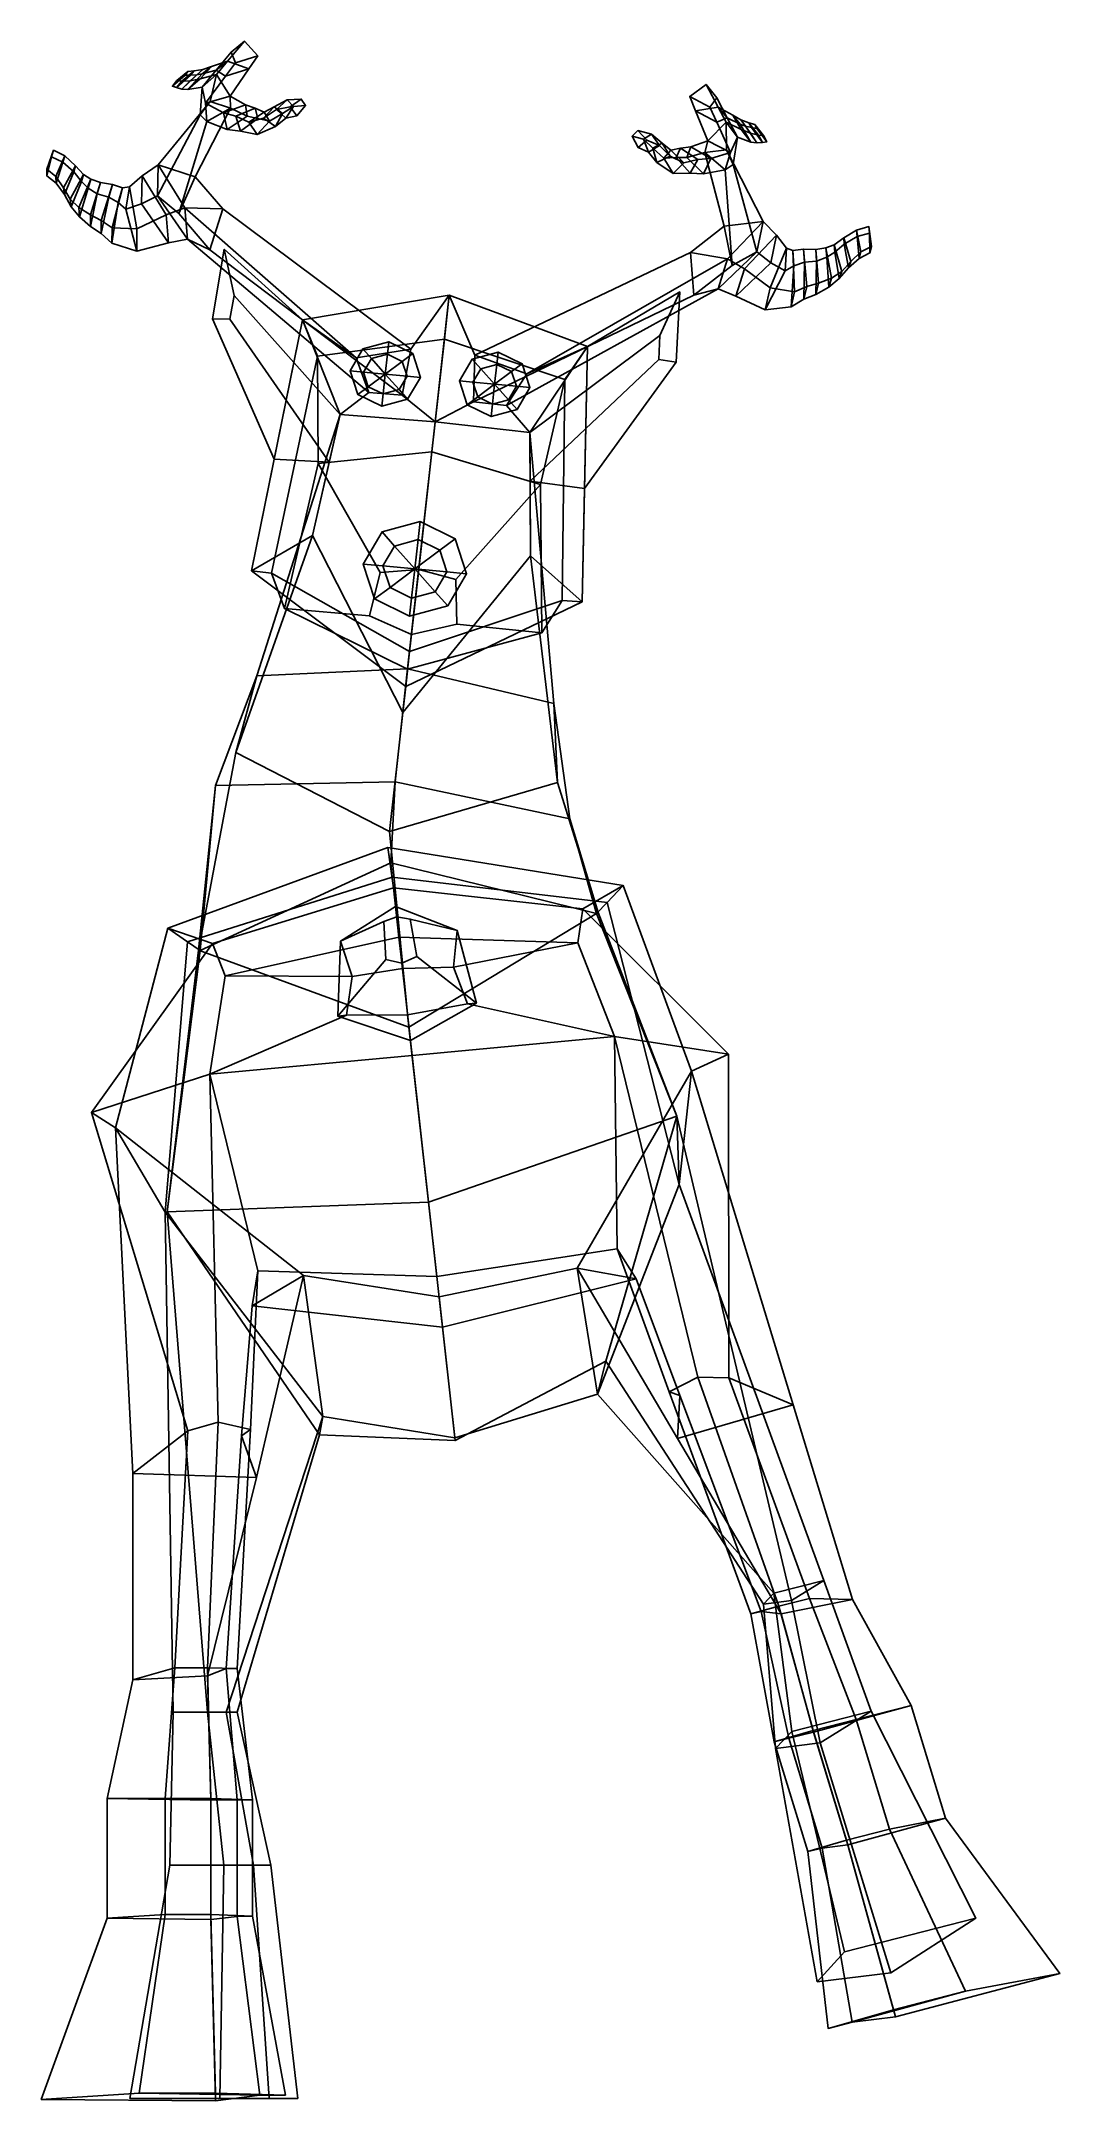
# Model space of a CAD drawing. Extents: x -87 to 137, y -151 to 303.
import ezdxf

# ---------------------------------------------------------------- set-up
doc = ezdxf.new("R2010")
doc.units = 0

msp = doc.modelspace()

# ---------------------------------------------------------------- linework, layer by layer
for points in [[(-46.136467, 298.826233, 164.10231), (-42.439022, 303.227509, 159.81488), (-45.387238, 300.78418, 158.962555), (-48.656185, 296.862335, 162.076477)], [(-48.656185, 296.862335, 162.076477), (-45.387238, 300.78418, 158.962555), (-44.383442, 298.450958, 158.873993), (-46.607471, 295.47403, 160.974701)], [(-41.450066, 297.099091, 162.916061), (-46.607471, 295.47403, 160.974701), (-44.383442, 298.450958, 158.873993), (-39.484165, 299.978149, 160.344284)], [(-46.136467, 298.826233, 164.10231), (-41.450066, 297.099091, 162.916061), (-39.484165, 299.978149, 160.344284), (-42.439022, 303.227509, 159.81488)], [(-42.439022, 303.227509, 159.81488), (-39.484165, 299.978149, 160.344284), (-44.383442, 298.450958, 158.873993), (-45.387238, 300.78418, 158.962555)], [(-58.325195, 293.280426, 149.956894), (-57.326813, 294.539368, 152.588181), (-54.900661, 296.546417, 152.48555), (-55.517017, 295.745667, 150.171997)], [(-54.318634, 295.734711, 153.990021), (-57.429291, 292.978607, 153.919479), (-58.325195, 293.280426, 149.956894), (-55.517017, 295.745667, 150.171997)], [(-52.961781, 295.772247, 157.89621), (-56.267044, 292.657104, 158.697891), (-57.429291, 292.978607, 153.919479), (-54.318634, 295.734711, 153.990021)], [(-56.214939, 294.423096, 156.773697), (-53.53915, 296.663452, 156.516647), (-54.900661, 296.546417, 152.48555), (-57.326813, 294.539368, 152.588181)], [(-51.762711, 296.019897, 159.628098), (-54.89682, 292.593567, 161.811508), (-56.267044, 292.657104, 158.697891), (-52.961781, 295.772247, 157.89621)], [(-54.413059, 294.494446, 161.431824), (-51.629856, 297.005646, 160.407288), (-53.53915, 296.663452, 156.516647), (-56.214939, 294.423096, 156.773697)], [(-53.53915, 296.663452, 156.516647), (-54.318634, 295.734711, 153.990021), (-55.517017, 295.745667, 150.171997), (-54.900661, 296.546417, 152.48555)], [(-48.656185, 296.862335, 162.076477), (-51.777744, 293.11734, 165.050018), (-54.89682, 292.593567, 161.811508), (-51.762711, 296.019897, 159.628098)], [(-51.777744, 293.11734, 165.050018), (-48.620979, 295.868744, 166.983276), (-52.233593, 294.955505, 163.973373), (-54.89682, 292.593567, 161.811508)], [(-52.233593, 294.955505, 163.973373), (-49.687973, 297.679565, 161.775009), (-51.629856, 297.005646, 160.407288), (-54.413059, 294.494446, 161.431824)], [(-51.629856, 297.005646, 160.407288), (-52.961781, 295.772247, 157.89621), (-54.318634, 295.734711, 153.990021), (-53.53915, 296.663452, 156.516647)], [(-49.687973, 297.679565, 161.775009), (-51.762711, 296.019897, 159.628098), (-52.961781, 295.772247, 157.89621), (-51.629856, 297.005646, 160.407288)], [(-48.620979, 295.868744, 166.983276), (-46.136467, 298.826233, 164.10231), (-49.687973, 297.679565, 161.775009), (-52.233593, 294.955505, 163.973373)], [(-49.99807, 289.93573, 171.728989), (-48.620979, 295.868744, 166.983276), (-51.777744, 293.11734, 165.050018), (-52.213558, 287.002136, 168.836426)], [(-51.052814, 289.523865, 165.173584), (-51.777744, 293.11734, 165.050018), (-48.656185, 296.862335, 162.076477), (-46.607471, 295.47403, 160.974701)], [(-46.136467, 298.826233, 164.10231), (-48.656185, 296.862335, 162.076477), (-51.762711, 296.019897, 159.628098), (-49.687973, 297.679565, 161.775009)], [(-45.559921, 291.080078, 168.292557), (-51.052814, 289.523865, 165.173584), (-46.607471, 295.47403, 160.974701), (-41.450066, 297.099091, 162.916061)], [(-49.99807, 289.93573, 171.728989), (-45.514671, 288.432281, 170.731232), (-45.559921, 291.080078, 168.292557), (-48.620979, 295.868744, 166.983276)], [(-45.559921, 291.080078, 168.292557), (-41.450066, 297.099091, 162.916061), (-46.136467, 298.826233, 164.10231), (-48.620979, 295.868744, 166.983276)], [(-57.429291, 292.978607, 153.919479), (-56.214939, 294.423096, 156.773697), (-57.326813, 294.539368, 152.588181), (-58.325195, 293.280426, 149.956894)], [(-56.267044, 292.657104, 158.697891), (-54.413059, 294.494446, 161.431824), (-56.214939, 294.423096, 156.773697), (-57.429291, 292.978607, 153.919479)], [(-54.89682, 292.593567, 161.811508), (-52.233593, 294.955505, 163.973373), (-54.413059, 294.494446, 161.431824), (-56.267044, 292.657104, 158.697891)], [(-52.213558, 287.002136, 168.836426), (-51.777744, 293.11734, 165.050018), (-51.052814, 289.523865, 165.173584), (-50.697948, 285.515778, 167.598373)], [(-51.052814, 289.523865, 165.173584), (-45.559921, 291.080078, 168.292557), (-42.210518, 289.14859, 166.808197), (-47.044983, 287.420013, 164.0289)], [(-45.559921, 291.080078, 168.292557), (-45.514671, 288.432281, 170.731232), (-41.842625, 286.680115, 168.85437), (-42.210518, 289.14859, 166.808197)], [(59.352219, 293.69278, 159.81488), (61.70039, 290.753326, 158.962555), (60.202518, 288.654388, 158.873993), (55.741486, 291.058441, 160.344284)], [(62.002121, 288.69693, 164.10231), (59.352219, 293.69278, 159.81488), (55.741486, 291.058441, 160.344284), (57.031498, 287.874359, 162.916061)], [(57.031498, 287.874359, 162.916061), (55.741486, 291.058441, 160.344284), (60.202518, 288.654388, 158.873993), (61.723743, 285.326691, 160.974701)], [(62.002121, 288.69693, 164.10231), (64.036446, 286.306519, 162.076477), (61.70039, 290.753326, 158.962555), (59.352219, 293.69278, 159.81488)], [(-61.583572, 269.092163, 180.392258), (-61.457897, 275.954803, 183.51442), (-49.99807, 289.93573, 171.728989), (-52.213558, 287.002136, 168.836426)], [(-61.583572, 269.092163, 180.392258), (-52.213558, 287.002136, 168.836426), (-50.697948, 285.515778, 167.598373), (-56.869869, 265.169739, 180.362686)], [(-61.457897, 275.954803, 183.51442), (-53.283684, 273.329041, 185.335098), (-45.514671, 288.432281, 170.731232), (-49.99807, 289.93573, 171.728989)], [(-56.869869, 265.169739, 180.362686), (-50.697948, 285.515778, 167.598373), (-45.514671, 288.432281, 170.731232), (-53.283684, 273.329041, 185.335098)], [(-50.697948, 285.515778, 167.598373), (-51.052814, 289.523865, 165.173584), (-47.044983, 287.420013, 164.0289), (-46.262829, 283.762939, 165.982574)], [(-45.514671, 288.432281, 170.731232), (-50.697948, 285.515778, 167.598373), (-46.262829, 283.762939, 165.982574), (-41.842625, 286.680115, 168.85437)], [(-47.044983, 287.420013, 164.0289), (-42.210518, 289.14859, 166.808197), (-40.049465, 288.425018, 165.655502), (-44.316643, 286.678497, 163.159653)], [(-46.262829, 283.762939, 165.982574), (-47.044983, 287.420013, 164.0289), (-44.316643, 286.678497, 163.159653), (-43.337013, 283.38501, 164.774689)], [(-41.842625, 286.680115, 168.85437), (-46.262829, 283.762939, 165.982574), (-43.337013, 283.38501, 164.774689), (-39.520466, 286.171661, 167.401978)], [(-44.316643, 286.678497, 163.159653), (-40.049465, 288.425018, 165.655502), (-38.059147, 287.580261, 164.644394), (-41.483017, 285.390808, 162.340256)], [(-43.337013, 283.38501, 164.774689), (-44.316643, 286.678497, 163.159653), (-41.483017, 285.390808, 162.340256), (-39.663918, 282.611908, 163.256805)], [(-42.210518, 289.14859, 166.808197), (-41.842625, 286.680115, 168.85437), (-39.520466, 286.171661, 167.401978), (-40.049465, 288.425018, 165.655502)], [(-41.483017, 285.390808, 162.340256), (-38.059147, 287.580261, 164.644394), (-35.847603, 288.751526, 163.016296), (-38.201557, 286.235382, 160.703888)], [(-40.049465, 288.425018, 165.655502), (-39.520466, 286.171661, 167.401978), (-36.889271, 285.578217, 165.847534), (-38.059147, 287.580261, 164.644394)], [(-36.889271, 285.578217, 165.847534), (-39.663918, 282.611908, 163.256805), (-35.623642, 284.37323, 160.87294), (-34.049358, 287.29071, 163.622131)], [(-38.201557, 286.235382, 160.703888), (-35.847603, 288.751526, 163.016296), (-33.051041, 290.260101, 161.012985), (-35.388561, 288.117645, 159.014542)], [(-35.623642, 284.37323, 160.87294), (-38.201557, 286.235382, 160.703888), (-35.388561, 288.117645, 159.014542), (-33.296467, 286.224426, 159.341782)], [(-38.059147, 287.580261, 164.644394), (-36.889271, 285.578217, 165.847534), (-34.049358, 287.29071, 163.622131), (-35.847603, 288.751526, 163.016296)], [(-35.847603, 288.751526, 163.016296), (-34.049358, 287.29071, 163.622131), (-31.62006, 288.819305, 161.688614), (-33.051041, 290.260101, 161.012985)], [(-34.049358, 287.29071, 163.622131), (-35.623642, 284.37323, 160.87294), (-33.296467, 286.224426, 159.341782), (-31.62006, 288.819305, 161.688614)], [(-35.388561, 288.117645, 159.014542), (-33.051041, 290.260101, 161.012985), (-29.917856, 290.437897, 159.193192), (-32.336514, 288.760956, 157.493973)], [(-33.296467, 286.224426, 159.341782), (-35.388561, 288.117645, 159.014542), (-32.336514, 288.760956, 157.493973), (-30.880621, 286.789642, 158.080368)], [(-31.62006, 288.819305, 161.688614), (-33.296467, 286.224426, 159.341782), (-30.880621, 286.789642, 158.080368), (-28.965851, 289.002045, 160.012436)], [(-33.051041, 290.260101, 161.012985), (-31.62006, 288.819305, 161.688614), (-28.965851, 289.002045, 160.012436), (-29.917856, 290.437897, 159.193192)], [(-30.880621, 286.789642, 158.080368), (-32.336514, 288.760956, 157.493973), (-29.917856, 290.437897, 159.193192), (-28.965851, 289.002045, 160.012436)], [(59.728352, 281.217804, 168.292557), (63.782738, 285.339966, 166.983276), (62.002121, 288.69693, 164.10231), (57.031498, 287.874359, 162.916061)], [(59.728352, 281.217804, 168.292557), (57.031498, 287.874359, 162.916061), (61.723743, 285.326691, 160.974701), (64.764351, 278.675354, 165.173584)], [(64.036446, 286.306519, 162.076477), (61.723743, 285.326691, 160.974701), (60.202518, 288.654388, 158.873993), (61.70039, 290.753326, 158.962555)], [(63.782738, 285.339966, 166.983276), (67.119194, 283.775848, 163.973373), (65.227234, 286.915527, 161.775009), (62.002121, 288.69693, 164.10231)], [(62.002121, 288.69693, 164.10231), (65.227234, 286.915527, 161.775009), (66.892876, 284.905487, 159.628098), (64.036446, 286.306519, 162.076477)], [(67.119194, 283.775848, 163.973373), (69.151878, 282.920197, 161.431824), (66.980278, 285.895477, 160.407288), (65.227234, 286.915527, 161.775009)], [(65.227234, 286.915527, 161.775009), (66.980278, 285.895477, 160.407288), (68.012535, 284.440674, 157.89621), (66.892876, 284.905487, 159.628098)], [(-39.520466, 286.171661, 167.401978), (-43.337013, 283.38501, 164.774689), (-39.663918, 282.611908, 163.256805), (-36.889271, 285.578217, 165.847534)], [(-39.663918, 282.611908, 163.256805), (-41.483017, 285.390808, 162.340256), (-38.201557, 286.235382, 160.703888), (-35.623642, 284.37323, 160.87294)], [(44.405773, 279.73761, 158.080368), (43.01873, 282.259216, 160.012436), (44.267872, 283.488922, 159.193192), (46.266541, 281.398285, 157.493973)], [(47.297073, 282.733948, 161.012985), (44.267872, 283.488922, 159.193192), (43.01873, 282.259216, 160.012436), (45.577759, 281.588226, 161.688614)], [(45.577759, 281.588226, 161.688614), (43.01873, 282.259216, 160.012436), (44.405773, 279.73761, 158.080368), (46.646984, 278.736176, 159.341782)], [(49.113556, 280.202362, 159.014542), (46.266541, 281.398285, 157.493973), (44.267872, 283.488922, 159.193192), (47.297073, 282.733948, 161.012985)], [(49.702976, 280.738007, 163.016296), (47.297073, 282.733948, 161.012985), (45.577759, 281.588226, 161.688614), (47.619572, 279.640839, 163.622131)], [(51.453114, 277.837463, 160.703888), (49.113556, 280.202362, 159.014542), (47.297073, 282.733948, 161.012985), (49.702976, 280.738007, 163.016296)], [(63.822277, 279.274261, 171.728989), (63.782738, 285.339966, 166.983276), (59.728352, 281.217804, 168.292557), (59.099815, 278.633118, 170.731232)], [(64.764351, 278.675354, 165.173584), (61.723743, 285.326691, 160.974701), (64.036446, 286.306519, 162.076477), (66.267189, 282.060181, 165.050018)], [(65.344696, 275.99054, 168.836426), (63.532448, 274.815826, 167.598373), (64.764351, 278.675354, 165.173584), (66.267189, 282.060181, 165.050018)], [(63.822277, 279.274261, 171.728989), (65.344696, 275.99054, 168.836426), (66.267189, 282.060181, 165.050018), (63.782738, 285.339966, 166.983276)], [(66.267189, 282.060181, 165.050018), (69.206223, 280.968933, 161.811508), (67.119194, 283.775848, 163.973373), (63.782738, 285.339966, 166.983276)], [(64.036446, 286.306519, 162.076477), (66.892876, 284.905487, 159.628098), (69.206223, 280.968933, 161.811508), (66.267189, 282.060181, 165.050018)], [(66.892876, 284.905487, 159.628098), (68.012535, 284.440674, 157.89621), (70.562149, 280.7771, 158.697891), (69.206223, 280.968933, 161.811508)], [(69.151878, 282.920197, 161.431824), (70.900772, 282.516266, 156.773697), (68.774612, 285.20639, 156.516647), (66.980278, 285.895477, 160.407288)], [(66.980278, 285.895477, 160.407288), (68.774612, 285.20639, 156.516647), (69.333061, 284.152344, 153.990021), (68.012535, 284.440674, 157.89621)], [(69.206223, 280.968933, 161.811508), (70.562149, 280.7771, 158.697891), (69.151878, 282.920197, 161.431824), (67.119194, 283.775848, 163.973373)], [(68.012535, 284.440674, 157.89621), (69.333061, 284.152344, 153.990021), (71.771317, 280.876465, 153.919479), (70.562149, 280.7771, 158.697891)], [(70.900772, 282.516266, 156.773697), (72.015312, 282.42392, 152.588181), (70.082161, 284.839355, 152.48555), (68.774612, 285.20639, 156.516647)], [(68.774612, 285.20639, 156.516647), (70.082161, 284.839355, 152.48555), (70.509094, 283.940826, 150.171997), (69.333061, 284.152344, 153.990021)], [(70.562149, 280.7771, 158.697891), (71.771317, 280.876465, 153.919479), (70.900772, 282.516266, 156.773697), (69.151878, 282.920197, 161.431824)], [(69.333061, 284.152344, 153.990021), (70.509094, 283.940826, 150.171997), (72.715294, 281.005951, 149.956894), (71.771317, 280.876465, 153.919479)], [(72.715294, 281.005951, 149.956894), (70.509094, 283.940826, 150.171997), (70.082161, 284.839355, 152.48555), (72.015312, 282.42392, 152.588181)], [(71.771317, 280.876465, 153.919479), (72.715294, 281.005951, 149.956894), (72.015312, 282.42392, 152.588181), (70.900772, 282.516266, 156.773697)], [(-86.021317, 274.959503, 156.684708), (-84.530968, 279.154053, 156.251511), (-84.967682, 277.736603, 153.918427), (-85.99366, 273.502075, 154.051254)], [(-84.032753, 273.350922, 159.889816), (-82.007957, 277.908142, 159.803833), (-84.530968, 279.154053, 156.251511), (-86.021317, 274.959503, 156.684708)], [(-82.446136, 276.498932, 157.091705), (-83.939644, 271.880096, 156.872665), (-85.99366, 273.502075, 154.051254), (-84.967682, 277.736603, 153.918427)], [(-82.007957, 277.908142, 159.803833), (-82.446136, 276.498932, 157.091705), (-84.967682, 277.736603, 153.918427), (-84.530968, 279.154053, 156.251511)], [(-82.352966, 270.846436, 163.70723), (-79.657593, 275.706573, 164.163895), (-82.007957, 277.908142, 159.803833), (-84.032753, 273.350922, 159.889816)], [(-79.657593, 275.706573, 164.163895), (-80.052055, 274.366821, 161.009674), (-82.446136, 276.498932, 157.091705), (-82.007957, 277.908142, 159.803833)], [(46.646984, 278.736176, 159.341782), (44.405773, 279.73761, 158.080368), (46.266541, 281.398285, 157.493973), (49.113556, 280.202362, 159.014542)], [(47.619572, 279.640839, 163.622131), (45.577759, 281.588226, 161.688614), (46.646984, 278.736176, 159.341782), (48.517593, 276.49173, 160.87294)], [(48.517593, 276.49173, 160.87294), (46.646984, 278.736176, 159.341782), (49.113556, 280.202362, 159.014542), (51.453114, 277.837463, 160.703888)], [(51.61039, 279.180969, 164.644394), (49.702976, 280.738007, 163.016296), (47.619572, 279.640839, 163.622131), (50.022942, 277.437195, 165.847534)], [(50.022942, 277.437195, 165.847534), (47.619572, 279.640839, 163.622131), (48.517593, 276.49173, 160.87294), (52.085751, 274.017792, 163.256805)], [(52.085751, 274.017792, 163.256805), (48.517593, 276.49173, 160.87294), (51.453114, 277.837463, 160.703888), (54.480396, 276.401978, 162.340256)], [(54.480396, 276.401978, 162.340256), (51.453114, 277.837463, 160.703888), (49.702976, 280.738007, 163.016296), (51.61039, 279.180969, 164.644394)], [(53.745956, 279.639282, 165.655502), (51.61039, 279.180969, 164.644394), (50.022942, 277.437195, 165.847534), (52.730713, 277.530579, 167.401978)], [(52.730713, 277.530579, 167.401978), (50.022942, 277.437195, 165.847534), (52.085751, 274.017792, 163.256805), (55.853497, 274.093811, 164.774689)], [(57.539581, 277.137665, 163.159653), (54.480396, 276.401978, 162.340256), (51.61039, 279.180969, 164.644394), (53.745956, 279.639282, 165.655502)], [(56.022003, 279.947205, 166.808197), (53.745956, 279.639282, 165.655502), (52.730713, 277.530579, 167.401978), (55.117058, 277.597961, 168.85437)], [(55.117058, 277.597961, 168.85437), (52.730713, 277.530579, 167.401978), (55.853497, 274.093811, 164.774689), (58.802238, 273.921509, 165.982574)], [(60.375149, 277.358032, 164.0289), (57.539581, 277.137665, 163.159653), (53.745956, 279.639282, 165.655502), (56.022003, 279.947205, 166.808197)], [(59.728352, 281.217804, 168.292557), (56.022003, 279.947205, 166.808197), (55.117058, 277.597961, 168.85437), (59.099815, 278.633118, 170.731232)], [(59.099815, 278.633118, 170.731232), (55.117058, 277.597961, 168.85437), (58.802238, 273.921509, 165.982574), (63.532448, 274.815826, 167.598373)], [(58.802238, 273.921509, 165.982574), (55.853497, 274.093811, 164.774689), (57.539581, 277.137665, 163.159653), (60.375149, 277.358032, 164.0289)], [(64.764351, 278.675354, 165.173584), (60.375149, 277.358032, 164.0289), (56.022003, 279.947205, 166.808197), (59.728352, 281.217804, 168.292557)], [(63.532448, 274.815826, 167.598373), (58.802238, 273.921509, 165.982574), (60.375149, 277.358032, 164.0289), (64.764351, 278.675354, 165.173584)], [(71.960442, 263.457581, 183.51442), (63.822277, 279.274261, 171.728989), (59.099815, 278.633118, 170.731232), (63.375801, 262.40155, 185.335098)], [(65.087578, 253.746048, 180.362686), (63.375801, 262.40155, 185.335098), (59.099815, 278.633118, 170.731232), (63.532448, 274.815826, 167.598373)], [(70.569313, 256.713501, 180.392258), (65.344696, 275.99054, 168.836426), (63.822277, 279.274261, 171.728989), (71.960442, 263.457581, 183.51442)], [(-83.939644, 271.880096, 156.872665), (-84.032753, 273.350922, 159.889816), (-86.021317, 274.959503, 156.684708), (-85.99366, 273.502075, 154.051254)], [(-82.141144, 269.41156, 160.252258), (-82.352966, 270.846436, 163.70723), (-84.032753, 273.350922, 159.889816), (-83.939644, 271.880096, 156.872665)], [(-80.052055, 274.366821, 161.009674), (-82.141144, 269.41156, 160.252258), (-83.939644, 271.880096, 156.872665), (-82.446136, 276.498932, 157.091705)], [(-80.832977, 268.338898, 167.407959), (-77.933701, 273.791351, 167.788651), (-79.657593, 275.706573, 164.163895), (-82.352966, 270.846436, 163.70723)], [(-78.39576, 272.251343, 164.313721), (-80.624512, 266.699615, 163.590286), (-82.141144, 269.41156, 160.252258), (-80.052055, 274.366821, 161.009674)], [(-78.936371, 266.501587, 170.784134), (-76.279823, 272.793549, 170.530121), (-77.933701, 273.791351, 167.788651), (-80.832977, 268.338898, 167.407959)], [(-77.933701, 273.791351, 167.788651), (-78.39576, 272.251343, 164.313721), (-80.052055, 274.366821, 161.009674), (-79.657593, 275.706573, 164.163895)], [(-76.393753, 264.901398, 174.465988), (-74.159744, 272.057129, 173.449295), (-76.279823, 272.793549, 170.530121), (-78.936371, 266.501587, 170.784134)], [(-76.279823, 272.793549, 170.530121), (-76.899384, 270.803894, 166.84874), (-78.39576, 272.251343, 164.313721), (-77.933701, 273.791351, 167.788651)], [(-74.159744, 272.057129, 173.449295), (-74.923149, 269.536011, 169.593842), (-76.899384, 270.803894, 166.84874), (-76.279823, 272.793549, 170.530121)], [(-65.01516, 273.496674, 182.123291), (-65.123894, 267.318146, 179.318924), (-68.604797, 266.160095, 177.698471), (-67.808952, 271.105743, 181.369492)], [(-59.711395, 264.924103, 188.462036), (-65.01516, 273.496674, 182.123291), (-67.808952, 271.105743, 181.369492), (-66.186714, 261.848328, 186.005234)], [(-61.457897, 275.954803, 183.51442), (-61.583572, 269.092163, 180.392258), (-65.123894, 267.318146, 179.318924), (-65.01516, 273.496674, 182.123291)], [(-55.581577, 266.418915, 190.554199), (-61.457897, 275.954803, 183.51442), (-65.01516, 273.496674, 182.123291), (-59.711395, 264.924103, 188.462036)], [(-55.581577, 266.418915, 190.554199), (-47.236744, 266.253235, 190.96225), (-53.283684, 273.329041, 185.335098), (-61.457897, 275.954803, 183.51442)], [(-47.236744, 266.253235, 190.96225), (-50.075882, 257.192596, 184.783829), (-56.869869, 265.169739, 180.362686), (-53.283684, 273.329041, 185.335098)], [(55.853497, 274.093811, 164.774689), (52.085751, 274.017792, 163.256805), (54.480396, 276.401978, 162.340256), (57.539581, 277.137665, 163.159653)], [(70.569313, 256.713501, 180.392258), (65.087578, 253.746048, 180.362686), (63.532448, 274.815826, 167.598373), (65.344696, 275.99054, 168.836426)], [(-80.624512, 266.699615, 163.590286), (-80.832977, 268.338898, 167.407959), (-82.352966, 270.846436, 163.70723), (-82.141144, 269.41156, 160.252258)], [(-78.83194, 264.433533, 166.674606), (-78.936371, 266.501587, 170.784134), (-80.832977, 268.338898, 167.407959), (-80.624512, 266.699615, 163.590286)], [(-76.899384, 270.803894, 166.84874), (-78.83194, 264.433533, 166.674606), (-80.624512, 266.699615, 163.590286), (-78.39576, 272.251343, 164.313721)], [(-74.923149, 269.536011, 169.593842), (-76.383736, 262.323853, 170.080658), (-78.83194, 264.433533, 166.674606), (-76.899384, 270.803894, 166.84874)], [(-74.004234, 263.662445, 177.693268), (-71.522011, 271.613312, 176.563599), (-74.159744, 272.057129, 173.449295), (-76.393753, 264.901398, 174.465988)], [(-72.370224, 268.812103, 172.279739), (-73.993095, 260.798523, 172.820679), (-76.383736, 262.323853, 170.080658), (-74.923149, 269.536011, 169.593842)], [(-71.522011, 271.613312, 176.563599), (-72.370224, 268.812103, 172.279739), (-74.923149, 269.536011, 169.593842), (-74.159744, 272.057129, 173.449295)], [(-71.612076, 262.006866, 181.333084), (-69.290802, 270.89151, 179.678406), (-71.522011, 271.613312, 176.563599), (-74.004234, 263.662445, 177.693268)], [(-70.256294, 267.606598, 175.064102), (-71.64325, 258.667297, 176.033875), (-73.993095, 260.798523, 172.820679), (-72.370224, 268.812103, 172.279739)], [(-69.290802, 270.89151, 179.678406), (-70.256294, 267.606598, 175.064102), (-72.370224, 268.812103, 172.279739), (-71.522011, 271.613312, 176.563599)], [(-66.186714, 261.848328, 186.005234), (-67.808952, 271.105743, 181.369492), (-69.290802, 270.89151, 179.678406), (-71.612076, 262.006866, 181.333084)], [(-67.808952, 271.105743, 181.369492), (-68.604797, 266.160095, 177.698471), (-70.256294, 267.606598, 175.064102), (-69.290802, 270.89151, 179.678406)], [(-61.583572, 269.092163, 180.392258), (-54.971638, 259.516418, 186.01947), (-59.159164, 258.70932, 184.385834), (-65.123894, 267.318146, 179.318924)], [(-54.971638, 259.516418, 186.01947), (-61.583572, 269.092163, 180.392258), (-56.869869, 265.169739, 180.362686), (-50.075882, 257.192596, 184.783829)], [(-76.383736, 262.323853, 170.080658), (-76.393753, 264.901398, 174.465988), (-78.936371, 266.501587, 170.784134), (-78.83194, 264.433533, 166.674606)], [(-73.993095, 260.798523, 172.820679), (-74.004234, 263.662445, 177.693268), (-76.393753, 264.901398, 174.465988), (-76.383736, 262.323853, 170.080658)], [(-71.64325, 258.667297, 176.033875), (-71.612076, 262.006866, 181.333084), (-74.004234, 263.662445, 177.693268), (-73.993095, 260.798523, 172.820679)], [(-68.604797, 266.160095, 177.698471), (-66.177536, 256.904083, 181.326416), (-71.64325, 258.667297, 176.033875), (-70.256294, 267.606598, 175.064102)], [(-65.123894, 267.318146, 179.318924), (-59.159164, 258.70932, 184.385834), (-66.177536, 256.904083, 181.326416), (-68.604797, 266.160095, 177.698471)], [(-59.159164, 258.70932, 184.385834), (-59.711395, 264.924103, 188.462036), (-66.186714, 261.848328, 186.005234), (-66.177536, 256.904083, 181.326416)], [(-54.971638, 259.516418, 186.01947), (-55.581577, 266.418915, 190.554199), (-59.711395, 264.924103, 188.462036), (-59.159164, 258.70932, 184.385834)], [(-17.831226, 233.337448, 207.867569), (-55.581577, 266.418915, 190.554199), (-54.971638, 259.516418, 186.01947), (-14.975212, 225.704269, 200.230713)], [(-55.581577, 266.418915, 190.554199), (-17.831226, 233.337448, 207.867569), (-5.712152, 235.296799, 207.923248), (-47.236744, 266.253235, 190.96225)], [(-5.712152, 235.296799, 207.923248), (-7.690638, 225.152512, 197.204498), (-50.075882, 257.192596, 184.783829), (-47.236744, 266.253235, 190.96225)], [(-66.177536, 256.904083, 181.326416), (-66.186714, 261.848328, 186.005234), (-71.612076, 262.006866, 181.333084), (-71.64325, 258.667297, 176.033875)], [(-14.975212, 225.704269, 200.230713), (-54.971638, 259.516418, 186.01947), (-50.075882, 257.192596, 184.783829), (-7.690638, 225.152512, 197.204498)], [(64.101532, 255.208298, 190.554199), (71.960442, 263.457581, 183.51442), (63.375801, 262.40155, 185.335098), (55.892609, 256.593201, 190.96225)], [(55.892609, 256.593201, 190.96225), (63.375801, 262.40155, 185.335098), (65.087578, 253.746048, 180.362686), (56.673889, 247.193466, 184.783829)], [(64.101532, 255.208298, 190.554199), (67.81617, 252.978607, 188.462036), (74.90181, 260.390747, 182.123291), (71.960442, 263.457581, 183.51442)], [(67.81617, 252.978607, 188.462036), (73.479012, 248.76593, 186.005234), (77.110313, 257.531281, 181.369492), (74.90181, 260.390747, 182.123291)], [(71.960442, 263.457581, 183.51442), (74.90181, 260.390747, 182.123291), (73.645042, 254.319748, 179.318924), (70.569313, 256.713501, 180.392258)], [(74.90181, 260.390747, 182.123291), (77.110313, 257.531281, 181.369492), (76.798492, 252.540207, 177.698471), (73.645042, 254.319748, 179.318924)], [(89.254677, 252.406876, 167.407959), (91.296516, 254.580826, 163.70723), (89.729218, 259.84024, 164.163895), (87.618385, 258.28418, 167.788651)], [(87.618385, 258.28418, 167.788651), (89.729218, 259.84024, 164.163895), (89.819931, 258.454987, 161.009674), (87.731087, 256.690369, 164.313721)], [(91.296516, 254.580826, 163.70723), (93.494209, 256.722137, 159.889816), (92.516769, 261.560516, 159.803833), (89.729218, 259.84024, 164.163895)], [(89.729218, 259.84024, 164.163895), (92.516769, 261.560516, 159.803833), (92.634964, 260.099182, 157.091705), (89.819931, 258.454987, 161.009674)], [(89.819931, 258.454987, 161.009674), (92.634964, 260.099182, 157.091705), (93.078484, 255.29892, 156.872665), (90.772491, 253.21489, 160.252258)], [(93.494209, 256.722137, 159.889816), (95.796585, 257.928741, 156.684708), (95.262543, 262.312897, 156.251511), (92.516769, 261.560516, 159.803833)], [(92.516769, 261.560516, 159.803833), (95.262543, 262.312897, 156.251511), (95.377472, 260.843781, 153.918427), (92.634964, 260.099182, 157.091705)], [(92.634964, 260.099182, 157.091705), (95.377472, 260.843781, 153.918427), (95.447922, 256.506561, 154.051254), (93.078484, 255.29892, 156.872665)], [(95.796585, 257.928741, 156.684708), (95.447922, 256.506561, 154.051254), (95.377472, 260.843781, 153.918427), (95.262543, 262.312897, 156.251511)], [(-46.87059, 257.301849, 199.707031), (-44.68005, 247.10405, 194.534058), (-45.654224, 241.867477, 194.548386), (-49.468071, 241.989517, 199.727951)], [(-49.468071, 241.989517, 199.727951), (-35.867619, 210.962204, 217.938766), (-29.603117, 241.729645, 217.857376), (-46.87059, 257.301849, 199.707031)], [(-44.68005, 247.10405, 194.534058), (-46.87059, 257.301849, 199.707031), (-29.603117, 241.729645, 217.857376), (-21.343405, 220.814682, 197.760391)], [(8.395865, 233.975311, 207.923248), (55.892609, 256.593201, 190.96225), (56.673889, 247.193466, 184.783829), (8.095173, 223.673874, 197.204498)], [(8.395865, 233.975311, 207.923248), (19.832148, 229.80957, 207.867569), (64.101532, 255.208298, 190.554199), (55.892609, 256.593201, 190.96225)], [(19.832148, 229.80957, 207.867569), (15.35094, 222.863632, 200.230713), (61.981205, 248.561584, 186.01947), (64.101532, 255.208298, 190.554199)], [(61.981205, 248.561584, 186.01947), (56.673889, 247.193466, 184.783829), (65.087578, 253.746048, 180.362686), (70.569313, 256.713501, 180.392258)], [(70.569313, 256.713501, 180.392258), (73.645042, 254.319748, 179.318924), (65.904099, 246.994705, 184.385834), (61.981205, 248.561584, 186.01947)], [(61.981205, 248.561584, 186.01947), (65.904099, 246.994705, 184.385834), (67.81617, 252.978607, 188.462036), (64.101532, 255.208298, 190.554199)], [(73.479012, 248.76593, 186.005234), (78.827225, 247.915314, 181.333084), (78.514275, 257.046692, 179.678406), (77.110313, 257.531281, 181.369492)], [(77.110313, 257.531281, 181.369492), (78.514275, 257.046692, 179.678406), (78.735023, 253.650696, 175.064102), (76.798492, 252.540207, 177.698471)], [(78.827225, 247.915314, 181.333084), (81.535233, 249.093201, 177.693268), (80.85862, 257.339935, 176.563599), (78.514275, 257.046692, 179.678406)], [(78.514275, 257.046692, 179.678406), (80.85862, 257.339935, 176.563599), (81.071243, 254.439362, 172.279739), (78.735023, 253.650696, 175.064102)], [(81.535233, 249.093201, 177.693268), (84.148727, 249.863464, 174.465988), (83.53978, 257.285522, 173.449295), (80.85862, 257.339935, 176.563599)], [(80.85862, 257.339935, 176.563599), (83.53978, 257.285522, 173.449295), (83.731133, 254.674957, 169.593842), (81.071243, 254.439362, 172.279739)], [(81.071243, 254.439362, 172.279739), (83.731133, 254.674957, 169.593842), (83.570213, 247.341095, 170.080658), (80.892426, 246.290558, 172.820679)], [(84.148727, 249.863464, 174.465988), (86.99189, 250.959198, 170.784134), (85.778519, 257.613647, 170.530121), (83.53978, 257.285522, 173.449295)], [(83.53978, 257.285522, 173.449295), (85.778519, 257.613647, 170.530121), (85.946266, 255.550201, 166.84874), (83.731133, 254.674957, 169.593842)], [(83.731133, 254.674957, 169.593842), (85.946266, 255.550201, 166.84874), (86.433304, 248.953232, 166.674606), (83.570213, 247.341095, 170.080658)], [(86.99189, 250.959198, 170.784134), (89.254677, 252.406876, 167.407959), (87.618385, 258.28418, 167.788651), (85.778519, 257.613647, 170.530121)], [(85.778519, 257.613647, 170.530121), (87.618385, 258.28418, 167.788651), (87.731087, 256.690369, 164.313721), (85.946266, 255.550201, 166.84874)], [(85.946266, 255.550201, 166.84874), (87.731087, 256.690369, 164.313721), (88.68882, 250.840164, 163.590286), (86.433304, 248.953232, 166.674606)], [(87.731087, 256.690369, 164.313721), (89.819931, 258.454987, 161.009674), (90.772491, 253.21489, 160.252258), (88.68882, 250.840164, 163.590286)], [(88.68882, 250.840164, 163.590286), (90.772491, 253.21489, 160.252258), (91.296516, 254.580826, 163.70723), (89.254677, 252.406876, 167.407959)], [(90.772491, 253.21489, 160.252258), (93.078484, 255.29892, 156.872665), (93.494209, 256.722137, 159.889816), (91.296516, 254.580826, 163.70723)], [(93.078484, 255.29892, 156.872665), (95.447922, 256.506561, 154.051254), (95.796585, 257.928741, 156.684708), (93.494209, 256.722137, 159.889816)], [(73.645042, 254.319748, 179.318924), (76.798492, 252.540207, 177.698471), (72.379097, 243.925507, 181.326416), (65.904099, 246.994705, 184.385834)], [(65.904099, 246.994705, 184.385834), (72.379097, 243.925507, 181.326416), (73.479012, 248.76593, 186.005234), (67.81617, 252.978607, 188.462036)], [(76.798492, 252.540207, 177.698471), (78.735023, 253.650696, 175.064102), (78.120888, 244.638992, 176.033875), (72.379097, 243.925507, 181.326416)], [(78.735023, 253.650696, 175.064102), (81.071243, 254.439362, 172.279739), (80.892426, 246.290558, 172.820679), (78.120888, 244.638992, 176.033875)], [(83.570213, 247.341095, 170.080658), (86.433304, 248.953232, 166.674606), (86.99189, 250.959198, 170.784134), (84.148727, 249.863464, 174.465988)], [(86.433304, 248.953232, 166.674606), (88.68882, 250.840164, 163.590286), (89.254677, 252.406876, 167.407959), (86.99189, 250.959198, 170.784134)], [(-45.654224, 241.867477, 194.548386), (-44.68005, 247.10405, 194.534058), (-21.343405, 220.814682, 197.760391), (-23.758097, 210.302048, 197.81601)], [(-17.831226, 233.337448, 207.867569), (-29.603117, 241.729645, 217.857376), (2.7382, 247.162216, 218.003845), (-5.712152, 235.296799, 207.923248)], [(-29.603117, 241.729645, 217.857376), (-26.292711, 233.696472, 242.398621), (1.655481, 237.449478, 242.398621), (2.7382, 247.162216, 218.003845)], [(-7.690638, 225.152512, 197.204498), (-5.712152, 235.296799, 207.923248), (2.7382, 247.162216, 218.003845), (-0.377974, 219.208008, 189.796646)], [(8.095173, 223.673874, 197.204498), (-0.377974, 219.208008, 189.796646), (2.7382, 247.162216, 218.003845), (8.395865, 233.975311, 207.923248)], [(33.212433, 235.845749, 217.857376), (2.7382, 247.162216, 218.003845), (1.655481, 237.449478, 242.398621), (28.197979, 228.592392, 242.398621)], [(19.832148, 229.80957, 207.867569), (8.395865, 233.975311, 207.923248), (2.7382, 247.162216, 218.003845), (33.212433, 235.845749, 217.857376)], [(15.35094, 222.863632, 200.230713), (8.095173, 223.673874, 197.204498), (56.673889, 247.193466, 184.783829), (61.981205, 248.561584, 186.01947)], [(49.163586, 238.313766, 194.534058), (20.508654, 216.894409, 197.760391), (33.212433, 235.845749, 217.857376), (53.558937, 247.894608, 199.707031)], [(52.724163, 232.417252, 199.727951), (53.558937, 247.894608, 199.707031), (33.212433, 235.845749, 217.857376), (32.558792, 204.552765, 217.938766)], [(53.558937, 247.894608, 199.707031), (52.724163, 232.417252, 199.727951), (48.962219, 233.004837, 194.548386), (49.163586, 238.313766, 194.534058)], [(72.379097, 243.925507, 181.326416), (78.120888, 244.638992, 176.033875), (78.827225, 247.915314, 181.333084), (73.479012, 248.76593, 186.005234)], [(78.120888, 244.638992, 176.033875), (80.892426, 246.290558, 172.820679), (81.535233, 249.093201, 177.693268), (78.827225, 247.915314, 181.333084)], [(80.892426, 246.290558, 172.820679), (83.570213, 247.341095, 170.080658), (84.148727, 249.863464, 174.465988), (81.535233, 249.093201, 177.693268)], [(-49.468071, 241.989517, 199.727951), (-45.654224, 241.867477, 194.548386), (-23.758097, 210.302048, 197.81601), (-35.867619, 210.962204, 217.938766)], [(-29.603117, 241.729645, 217.857376), (-40.874332, 186.372253, 218.003845), (-36.469696, 185.827927, 242.398621), (-26.292711, 233.696472, 242.398621)], [(-14.975212, 225.704269, 200.230713), (-21.343405, 220.814682, 197.760391), (-29.603117, 241.729645, 217.857376), (-17.831226, 233.337448, 207.867569)], [(1.655481, 237.449478, 242.398621), (-26.292711, 233.696472, 242.398621), (-26.185642, 210.02771, 272.196594), (-1.116012, 212.587311, 272.344513)], [(-14.431276, 233.205933, 260.150085), (-10.895275, 234.17627, 260.150085), (-10.592282, 236.894287, 256.036163), (-16.313669, 235.324295, 256.036163)], [(-16.313669, 235.324295, 256.036163), (-10.592282, 236.894287, 256.036163), (-10.592282, 236.894287, 250.951141), (-16.313669, 235.324295, 250.951141)], [(-14.431276, 233.205933, 246.837204), (-16.313669, 235.324295, 250.951141), (-10.592282, 236.894287, 250.951141), (-10.895275, 234.17627, 246.837204)], [(-7.64645, 232.570419, 260.150085), (-5.335559, 234.29599, 256.036163), (-10.592282, 236.894287, 256.036163), (-10.895275, 234.17627, 260.150085)], [(-7.64645, 232.570419, 246.837204), (-10.895275, 234.17627, 246.837204), (-10.592282, 236.894287, 250.951141), (-5.335559, 234.29599, 250.951141)], [(-5.335559, 234.29599, 256.036163), (-5.335559, 234.29599, 250.951141), (-10.592282, 236.894287, 250.951141), (-10.592282, 236.894287, 256.036163)], [(1.655481, 237.449478, 242.398621), (-1.116012, 212.587311, 272.344513), (22.870729, 205.432648, 272.196594), (28.197979, 228.592392, 242.398621)], [(48.962219, 233.004837, 194.548386), (20.553879, 206.151352, 197.81601), (20.508654, 216.894409, 197.760391), (49.163586, 238.313766, 194.534058)], [(-33.64035, 178.00676, 276.396851), (-26.185642, 210.02771, 272.196594), (-26.292711, 233.696472, 242.398621), (-36.469696, 185.827927, 242.398621)], [(-16.183121, 230.227844, 260.150085), (-14.431276, 233.205933, 260.150085), (-16.313669, 235.324295, 256.036163), (-19.148203, 230.505585, 256.036163)], [(-19.148203, 230.505585, 256.036163), (-16.313669, 235.324295, 256.036163), (-16.313669, 235.324295, 250.951141), (-19.148203, 230.505585, 250.951141)], [(-19.148203, 230.505585, 250.951141), (-16.313669, 235.324295, 250.951141), (-14.431276, 233.205933, 246.837204), (-16.183121, 230.227844, 246.837204)], [(-11.385516, 229.778503, 261.721497), (-14.431276, 233.205933, 260.150085), (-16.183121, 230.227844, 260.150085)], [(-16.183121, 230.227844, 246.837204), (-14.431276, 233.205933, 246.837204), (-11.385516, 229.778503, 245.265839)], [(-11.385516, 229.778503, 261.721497), (-10.895275, 234.17627, 260.150085), (-14.431276, 233.205933, 260.150085)], [(-11.385516, 229.778503, 245.265839), (-14.431276, 233.205933, 246.837204), (-10.895275, 234.17627, 246.837204)], [(-11.385516, 229.778503, 261.721497), (-7.64645, 232.570419, 260.150085), (-10.895275, 234.17627, 260.150085)], [(-11.385516, 229.778503, 245.265839), (-10.895275, 234.17627, 246.837204), (-7.64645, 232.570419, 246.837204)], [(-11.385516, 229.778503, 261.721497), (-6.587908, 229.329086, 260.150085), (-7.64645, 232.570419, 260.150085)], [(-6.587908, 229.329086, 246.837204), (-11.385516, 229.778503, 245.265839), (-7.64645, 232.570419, 246.837204)], [(-6.587908, 229.329086, 260.150085), (-3.622822, 229.051346, 256.036163), (-5.335559, 234.29599, 256.036163), (-7.64645, 232.570419, 260.150085)], [(-3.622822, 229.051346, 250.951141), (-6.587908, 229.329086, 246.837204), (-7.64645, 232.570419, 246.837204), (-5.335559, 234.29599, 250.951141)], [(-3.622822, 229.051346, 256.036163), (-3.622822, 229.051346, 250.951141), (-5.335559, 234.29599, 250.951141), (-5.335559, 234.29599, 256.036163)], [(7.936774, 227.968582, 260.150085), (9.688621, 230.94664, 260.150085), (7.806228, 233.065018, 256.036163), (4.971688, 228.246323, 256.036163)], [(4.971688, 228.246323, 256.036163), (7.806228, 233.065018, 256.036163), (7.806228, 233.065018, 250.951141), (4.971688, 228.246323, 250.951141)], [(4.971688, 228.246323, 250.951141), (7.806228, 233.065018, 250.951141), (9.688621, 230.94664, 246.837204), (7.936774, 227.968582, 246.837204)], [(9.688621, 230.94664, 260.150085), (13.224623, 231.916992, 260.150085), (13.527616, 234.63501, 256.036163), (7.806228, 233.065018, 256.036163)], [(7.806228, 233.065018, 256.036163), (13.527616, 234.63501, 256.036163), (13.527616, 234.63501, 250.951141), (7.806228, 233.065018, 250.951141)], [(9.688621, 230.94664, 246.837204), (7.806228, 233.065018, 250.951141), (13.527616, 234.63501, 250.951141), (13.224623, 231.916992, 246.837204)], [(12.734382, 227.519165, 261.721497), (13.224623, 231.916992, 260.150085), (9.688621, 230.94664, 260.150085)], [(12.734382, 227.519165, 245.265839), (9.688621, 230.94664, 246.837204), (13.224623, 231.916992, 246.837204)], [(12.734382, 227.519165, 261.721497), (16.473446, 230.311142, 260.150085), (13.224623, 231.916992, 260.150085)], [(12.734382, 227.519165, 245.265839), (13.224623, 231.916992, 246.837204), (16.473446, 230.311142, 246.837204)], [(16.473446, 230.311142, 260.150085), (18.784332, 232.036667, 256.036163), (13.527616, 234.63501, 256.036163), (13.224623, 231.916992, 260.150085)], [(16.473446, 230.311142, 246.837204), (13.224623, 231.916992, 246.837204), (13.527616, 234.63501, 250.951141), (18.784332, 232.036667, 250.951141)], [(18.784332, 232.036667, 256.036163), (18.784332, 232.036667, 250.951141), (13.527616, 234.63501, 250.951141), (13.527616, 234.63501, 256.036163)], [(15.35094, 222.863632, 200.230713), (19.832148, 229.80957, 207.867569), (33.212433, 235.845749, 217.857376), (20.508654, 216.894409, 197.760391)], [(17.531986, 227.069824, 260.150085), (20.497068, 226.792053, 256.036163), (18.784332, 232.036667, 256.036163), (16.473446, 230.311142, 260.150085)], [(20.497068, 226.792053, 250.951141), (17.531986, 227.069824, 246.837204), (16.473446, 230.311142, 246.837204), (18.784332, 232.036667, 250.951141)], [(20.497068, 226.792053, 256.036163), (20.497068, 226.792053, 250.951141), (18.784332, 232.036667, 250.951141), (18.784332, 232.036667, 256.036163)], [(52.724163, 232.417252, 199.727951), (32.558792, 204.552765, 217.938766), (20.553879, 206.151352, 197.81601), (48.962219, 233.004837, 194.548386)], [(33.212433, 235.845749, 217.857376), (28.197979, 228.592392, 242.398621), (27.60268, 179.826294, 242.398621), (32.036381, 179.54274, 218.003845)], [(-17.435461, 225.261032, 256.036163), (-15.124579, 226.986526, 260.150085), (-16.183121, 230.227844, 260.150085), (-19.148203, 230.505585, 256.036163)], [(-17.435461, 225.261032, 256.036163), (-19.148203, 230.505585, 256.036163), (-19.148203, 230.505585, 250.951141), (-17.435461, 225.261032, 250.951141)], [(-17.435461, 225.261032, 250.951141), (-19.148203, 230.505585, 250.951141), (-16.183121, 230.227844, 246.837204), (-15.124579, 226.986526, 246.837204)], [(-15.124579, 226.986526, 260.150085), (-11.385516, 229.778503, 261.721497), (-16.183121, 230.227844, 260.150085)], [(-15.124579, 226.986526, 246.837204), (-16.183121, 230.227844, 246.837204), (-11.385516, 229.778503, 245.265839)], [(-11.875756, 225.380676, 260.150085), (-11.385516, 229.778503, 261.721497), (-15.124579, 226.986526, 260.150085)], [(-11.875756, 225.380676, 246.837204), (-15.124579, 226.986526, 246.837204), (-11.385516, 229.778503, 245.265839)], [(-11.875756, 225.380676, 260.150085), (-8.339752, 226.351028, 260.150085), (-11.385516, 229.778503, 261.721497)], [(-11.875756, 225.380676, 246.837204), (-11.385516, 229.778503, 245.265839), (-8.339752, 226.351028, 246.837204)], [(-8.339752, 226.351028, 260.150085), (-6.587908, 229.329086, 260.150085), (-11.385516, 229.778503, 261.721497)], [(-8.339752, 226.351028, 246.837204), (-11.385516, 229.778503, 245.265839), (-6.587908, 229.329086, 246.837204)], [(-6.457353, 224.232697, 256.036163), (-3.622822, 229.051346, 256.036163), (-6.587908, 229.329086, 260.150085), (-8.339752, 226.351028, 260.150085)], [(-6.457353, 224.232697, 250.951141), (-8.339752, 226.351028, 246.837204), (-6.587908, 229.329086, 246.837204), (-3.622822, 229.051346, 250.951141)], [(-6.457353, 224.232697, 256.036163), (-6.457353, 224.232697, 250.951141), (-3.622822, 229.051346, 250.951141), (-3.622822, 229.051346, 256.036163)], [(6.684429, 223.001724, 256.036163), (8.995316, 224.727249, 260.150085), (7.936774, 227.968582, 260.150085), (4.971688, 228.246323, 256.036163)], [(6.684429, 223.001724, 256.036163), (4.971688, 228.246323, 256.036163), (4.971688, 228.246323, 250.951141), (6.684429, 223.001724, 250.951141)], [(6.684429, 223.001724, 250.951141), (4.971688, 228.246323, 250.951141), (7.936774, 227.968582, 246.837204), (8.995316, 224.727249, 246.837204)], [(12.734382, 227.519165, 261.721497), (9.688621, 230.94664, 260.150085), (7.936774, 227.968582, 260.150085)], [(7.936774, 227.968582, 246.837204), (9.688621, 230.94664, 246.837204), (12.734382, 227.519165, 245.265839)], [(8.995316, 224.727249, 260.150085), (12.734382, 227.519165, 261.721497), (7.936774, 227.968582, 260.150085)], [(8.995316, 224.727249, 246.837204), (7.936774, 227.968582, 246.837204), (12.734382, 227.519165, 245.265839)], [(12.244139, 223.121399, 260.150085), (12.734382, 227.519165, 261.721497), (8.995316, 224.727249, 260.150085)], [(12.244139, 223.121399, 246.837204), (8.995316, 224.727249, 246.837204), (12.734382, 227.519165, 245.265839)], [(12.244139, 223.121399, 260.150085), (15.780141, 224.091705, 260.150085), (12.734382, 227.519165, 261.721497)], [(12.244139, 223.121399, 246.837204), (12.734382, 227.519165, 245.265839), (15.780141, 224.091705, 246.837204)], [(12.734382, 227.519165, 261.721497), (17.531986, 227.069824, 260.150085), (16.473446, 230.311142, 260.150085)], [(17.531986, 227.069824, 246.837204), (12.734382, 227.519165, 245.265839), (16.473446, 230.311142, 246.837204)], [(15.780141, 224.091705, 260.150085), (17.531986, 227.069824, 260.150085), (12.734382, 227.519165, 261.721497)], [(15.780141, 224.091705, 246.837204), (12.734382, 227.519165, 245.265839), (17.531986, 227.069824, 246.837204)], [(23.106112, 172.691376, 276.396851), (27.60268, 179.826294, 242.398621), (28.197979, 228.592392, 242.398621), (22.870729, 205.432648, 272.196594)], [(-14.975212, 225.704269, 200.230713), (-7.690638, 225.152512, 197.204498), (-0.377974, 219.208008, 189.796646), (-21.343405, 220.814682, 197.760391)], [(-12.178741, 222.662704, 256.036163), (-11.875756, 225.380676, 260.150085), (-15.124579, 226.986526, 260.150085), (-17.435461, 225.261032, 256.036163)], [(-12.178741, 222.662704, 250.951141), (-17.435461, 225.261032, 250.951141), (-15.124579, 226.986526, 246.837204), (-11.875756, 225.380676, 246.837204)], [(-12.178741, 222.662704, 256.036163), (-17.435461, 225.261032, 256.036163), (-17.435461, 225.261032, 250.951141), (-12.178741, 222.662704, 250.951141)], [(-12.178741, 222.662704, 256.036163), (-6.457353, 224.232697, 256.036163), (-8.339752, 226.351028, 260.150085), (-11.875756, 225.380676, 260.150085)], [(-12.178741, 222.662704, 250.951141), (-11.875756, 225.380676, 246.837204), (-8.339752, 226.351028, 246.837204), (-6.457353, 224.232697, 250.951141)], [(-12.178741, 222.662704, 256.036163), (-12.178741, 222.662704, 250.951141), (-6.457353, 224.232697, 250.951141), (-6.457353, 224.232697, 256.036163)], [(15.35094, 222.863632, 200.230713), (20.508654, 216.894409, 197.760391), (-0.377974, 219.208008, 189.796646), (8.095173, 223.673874, 197.204498)], [(11.941156, 220.403412, 256.036163), (12.244139, 223.121399, 260.150085), (8.995316, 224.727249, 260.150085), (6.684429, 223.001724, 256.036163)], [(11.941156, 220.403412, 250.951141), (6.684429, 223.001724, 250.951141), (8.995316, 224.727249, 246.837204), (12.244139, 223.121399, 246.837204)], [(11.941156, 220.403412, 256.036163), (6.684429, 223.001724, 256.036163), (6.684429, 223.001724, 250.951141), (11.941156, 220.403412, 250.951141)], [(11.941156, 220.403412, 256.036163), (17.66254, 221.973404, 256.036163), (15.780141, 224.091705, 260.150085), (12.244139, 223.121399, 260.150085)], [(11.941156, 220.403412, 250.951141), (12.244139, 223.121399, 246.837204), (15.780141, 224.091705, 246.837204), (17.66254, 221.973404, 250.951141)], [(17.66254, 221.973404, 256.036163), (20.497068, 226.792053, 256.036163), (17.531986, 227.069824, 260.150085), (15.780141, 224.091705, 260.150085)], [(17.66254, 221.973404, 250.951141), (15.780141, 224.091705, 246.837204), (17.531986, 227.069824, 246.837204), (20.497068, 226.792053, 250.951141)], [(17.66254, 221.973404, 256.036163), (17.66254, 221.973404, 250.951141), (20.497068, 226.792053, 250.951141), (20.497068, 226.792053, 256.036163)], [(-39.734505, 163.187653, 162.197754), (-44.333252, 146.293976, 181.052246), (-27.460419, 194.183533, 197.901276), (-21.343405, 220.814682, 197.760391)], [(-39.734505, 163.187653, 162.197754), (-21.343405, 220.814682, 197.760391), (-0.377974, 219.208008, 189.796646), (-6.453586, 164.705643, 157.152969)], [(25.804565, 157.048645, 162.197754), (-6.453586, 164.705643, 157.152969), (-0.377974, 219.208008, 189.796646), (20.508654, 216.894409, 197.760391)], [(11.941156, 220.403412, 256.036163), (11.941156, 220.403412, 250.951141), (17.66254, 221.973404, 250.951141), (17.66254, 221.973404, 256.036163)], [(25.804565, 157.048645, 162.197754), (20.508654, 216.894409, 197.760391), (20.623222, 189.679581, 197.901276), (26.580767, 139.65152, 181.052246)], [(-35.867619, 210.962204, 217.938766), (-23.758097, 210.302048, 197.81601), (-27.460419, 194.183533, 197.901276), (-40.874332, 186.372253, 218.003845)], [(-14.898523, 176.391678, 316.919952), (-12.508311, 185.983551, 316.771973), (-26.185642, 210.02771, 272.196594), (-33.64035, 178.00676, 276.396851)], [(-12.508311, 185.983551, 316.771973), (-4.006297, 186.6595, 316.919952), (-1.116012, 212.587311, 272.344513), (-26.185642, 210.02771, 272.196594)], [(4.170856, 184.421219, 316.771973), (22.870729, 205.432648, 272.196594), (-1.116012, 212.587311, 272.344513), (-4.006297, 186.6595, 316.919952)], [(4.395273, 174.584412, 316.919952), (23.106112, 172.691376, 276.396851), (22.870729, 205.432648, 272.196594), (4.170856, 184.421219, 316.771973)], [(32.558792, 204.552765, 217.938766), (32.036381, 179.54274, 218.003845), (20.623222, 189.679581, 197.901276), (20.553879, 206.151352, 197.81601)], [(-9.317164, 191.813126, 330.865997), (-4.126014, 193.237625, 330.865997), (-3.681202, 197.22789, 324.826416), (-12.080682, 194.923019, 324.826416)], [(-12.080682, 194.923019, 324.826416), (-3.681202, 197.22789, 324.826416), (-3.681202, 197.22789, 317.361145), (-12.080682, 194.923019, 317.361145)], [(-9.317164, 191.813126, 311.321564), (-12.080682, 194.923019, 317.361145), (-3.681202, 197.22789, 317.361145), (-4.126014, 193.237625, 311.321564)], [(0.643536, 190.880127, 330.865997), (4.036119, 193.41333, 324.826416), (-3.681202, 197.22789, 324.826416), (-4.126014, 193.237625, 330.865997)], [(0.643536, 190.880127, 311.321564), (-4.126014, 193.237625, 311.321564), (-3.681202, 197.22789, 317.361145), (4.036119, 193.41333, 317.361145)], [(4.036119, 193.41333, 324.826416), (4.036119, 193.41333, 317.361145), (-3.681202, 197.22789, 317.361145), (-3.681202, 197.22789, 324.826416)], [(-44.333252, 146.293976, 181.052246), (-10.451486, 128.841751, 203.701187), (-7.526407, 155.081711, 206.358032), (-27.460419, 194.183533, 197.901276)], [(-6.883661, 160.847565, 222.422394), (-40.874332, 186.372253, 218.003845), (-27.460419, 194.183533, 197.901276), (-7.526407, 155.081711, 206.358032)], [(-11.88903, 187.44101, 330.865997), (-9.317164, 191.813126, 330.865997), (-12.080682, 194.923019, 324.826416), (-16.242023, 187.84874, 324.826416)], [(-16.242023, 187.84874, 324.826416), (-12.080682, 194.923019, 324.826416), (-12.080682, 194.923019, 317.361145), (-16.242023, 187.84874, 317.361145)], [(-16.242023, 187.84874, 317.361145), (-12.080682, 194.923019, 317.361145), (-9.317164, 191.813126, 311.321564), (-11.88903, 187.44101, 311.321564)], [(-4.845734, 186.78125, 333.172943), (-9.317164, 191.813126, 330.865997), (-11.88903, 187.44101, 330.865997)], [(-11.88903, 187.44101, 311.321564), (-9.317164, 191.813126, 311.321564), (-4.845734, 186.78125, 309.014618)], [(-4.845734, 186.78125, 333.172943), (-4.126014, 193.237625, 330.865997), (-9.317164, 191.813126, 330.865997)], [(-4.845734, 186.78125, 309.014618), (-9.317164, 191.813126, 311.321564), (-4.126014, 193.237625, 311.321564)], [(-4.845734, 186.78125, 333.172943), (0.643536, 190.880127, 330.865997), (-4.126014, 193.237625, 330.865997)], [(-4.845734, 186.78125, 309.014618), (-4.126014, 193.237625, 311.321564), (0.643536, 190.880127, 311.321564)], [(2.197561, 186.121521, 330.865997), (6.55056, 185.713791, 324.826416), (4.036119, 193.41333, 324.826416), (0.643536, 190.880127, 330.865997)], [(6.55056, 185.713791, 317.361145), (2.197561, 186.121521, 311.321564), (0.643536, 190.880127, 311.321564), (4.036119, 193.41333, 317.361145)], [(6.55056, 185.713791, 324.826416), (6.55056, 185.713791, 317.361145), (4.036119, 193.41333, 317.361145), (4.036119, 193.41333, 324.826416)], [(-40.874332, 186.372253, 218.003845), (-6.883661, 160.847565, 222.422394), (-6.02263, 168.571609, 242.398621), (-36.469696, 185.827927, 242.398621)], [(-13.727576, 180.149261, 324.826416), (-10.334995, 182.682495, 330.865997), (-11.88903, 187.44101, 330.865997), (-16.242023, 187.84874, 324.826416)], [(-13.727576, 180.149261, 324.826416), (-16.242023, 187.84874, 324.826416), (-16.242023, 187.84874, 317.361145), (-13.727576, 180.149261, 317.361145)], [(-13.727576, 180.149261, 317.361145), (-16.242023, 187.84874, 317.361145), (-11.88903, 187.44101, 311.321564), (-10.334995, 182.682495, 311.321564)], [(-5.609003, 172.28215, 317.289886), (-4.006297, 186.6595, 316.919952), (-12.508311, 185.983551, 316.771973), (-14.898523, 176.391678, 316.919952)], [(-10.334995, 182.682495, 330.865997), (-4.845734, 186.78125, 333.172943), (-11.88903, 187.44101, 330.865997)], [(-10.334995, 182.682495, 311.321564), (-11.88903, 187.44101, 311.321564), (-4.845734, 186.78125, 309.014618)], [(26.580767, 139.65152, 181.052246), (20.623222, 189.679581, 197.901276), (-7.526407, 155.081711, 206.358032), (-10.451486, 128.841751, 203.701187)], [(-5.565448, 180.324936, 330.865997), (-4.845734, 186.78125, 333.172943), (-10.334995, 182.682495, 330.865997)], [(-5.565448, 180.324936, 311.321564), (-10.334995, 182.682495, 311.321564), (-4.845734, 186.78125, 309.014618)], [(-6.883661, 160.847565, 222.422394), (-7.526407, 155.081711, 206.358032), (20.623222, 189.679581, 197.901276), (32.036381, 179.54274, 218.003845)], [(-5.609003, 172.28215, 317.289886), (4.395273, 174.584412, 316.919952), (4.170856, 184.421219, 316.771973), (-4.006297, 186.6595, 316.919952)], [(-5.565448, 180.324936, 330.865997), (-0.374295, 181.749496, 330.865997), (-4.845734, 186.78125, 333.172943)], [(-5.565448, 180.324936, 311.321564), (-4.845734, 186.78125, 309.014618), (-0.374295, 181.749496, 311.321564)], [(-4.845734, 186.78125, 333.172943), (2.197561, 186.121521, 330.865997), (0.643536, 190.880127, 330.865997)], [(2.197561, 186.121521, 311.321564), (-4.845734, 186.78125, 309.014618), (0.643536, 190.880127, 311.321564)], [(-0.374295, 181.749496, 330.865997), (2.197561, 186.121521, 330.865997), (-4.845734, 186.78125, 333.172943)], [(-0.374295, 181.749496, 311.321564), (-4.845734, 186.78125, 309.014618), (2.197561, 186.121521, 311.321564)], [(-6.02263, 168.571609, 242.398621), (-6.458367, 164.662766, 276.766754), (-33.64035, 178.00676, 276.396851), (-36.469696, 185.827927, 242.398621)], [(-6.010256, 176.334702, 324.826416), (-5.565448, 180.324936, 330.865997), (-10.334995, 182.682495, 330.865997), (-13.727576, 180.149261, 324.826416)], [(-6.010256, 176.334702, 317.361145), (-13.727576, 180.149261, 317.361145), (-10.334995, 182.682495, 311.321564), (-5.565448, 180.324936, 311.321564)], [(2.389227, 178.639587, 324.826416), (6.55056, 185.713791, 324.826416), (2.197561, 186.121521, 330.865997), (-0.374295, 181.749496, 330.865997)], [(2.389227, 178.639587, 317.361145), (-0.374295, 181.749496, 311.321564), (2.197561, 186.121521, 311.321564), (6.55056, 185.713791, 317.361145)], [(2.389227, 178.639587, 324.826416), (2.389227, 178.639587, 317.361145), (6.55056, 185.713791, 317.361145), (6.55056, 185.713791, 324.826416)], [(-5.609003, 172.28215, 317.289886), (-14.898523, 176.391678, 316.919952), (-33.64035, 178.00676, 276.396851), (-6.458367, 164.662766, 276.766754)], [(-6.010256, 176.334702, 324.826416), (-13.727576, 180.149261, 324.826416), (-13.727576, 180.149261, 317.361145), (-6.010256, 176.334702, 317.361145)], [(32.036381, 179.54274, 218.003845), (27.60268, 179.826294, 242.398621), (-6.02263, 168.571609, 242.398621), (-6.883661, 160.847565, 222.422394)], [(-6.02263, 168.571609, 242.398621), (27.60268, 179.826294, 242.398621), (23.106112, 172.691376, 276.396851), (-6.458367, 164.662766, 276.766754)], [(-6.010256, 176.334702, 324.826416), (2.389227, 178.639587, 324.826416), (-0.374295, 181.749496, 330.865997), (-5.565448, 180.324936, 330.865997)], [(-6.010256, 176.334702, 317.361145), (-5.565448, 180.324936, 311.321564), (-0.374295, 181.749496, 311.321564), (2.389227, 178.639587, 317.361145)], [(-6.010256, 176.334702, 324.826416), (-6.010256, 176.334702, 317.361145), (2.389227, 178.639587, 317.361145), (2.389227, 178.639587, 324.826416)], [(-5.609003, 172.28215, 317.289886), (-6.458367, 164.662766, 276.766754), (23.106112, 172.691376, 276.396851), (4.395273, 174.584412, 316.919952)], [(-9.232101, 139.780487, 141.906845), (-48.804882, 138.973114, 146.819611), (-39.734505, 163.187653, 162.197754), (-6.453586, 164.705643, 157.152969)], [(-9.232101, 139.780487, 141.906845), (-6.453586, 164.705643, 157.152969), (25.804565, 157.048645, 162.197754), (29.344667, 131.652893, 146.819611)], [(-52.579544, 102.670609, 168.343094), (-44.333252, 146.293976, 181.052246), (-39.734505, 163.187653, 162.197754), (-48.804882, 138.973114, 146.819611)], [(29.344667, 131.652893, 146.819611), (25.804565, 157.048645, 162.197754), (26.580767, 139.65152, 181.052246), (35.555374, 110.926147, 168.343094)], [(-52.579544, 102.670609, 168.343094), (-6.15747, 85.675888, 202.235092), (-10.451486, 128.841751, 203.701187), (-44.333252, 146.293976, 181.052246)], [(-59.455509, 44.930183, 148.896622), (-52.579544, 102.670609, 168.343094), (-48.804882, 138.973114, 146.819611), (-52.199528, 102.545662, 129.361267)], [(-52.199528, 102.545662, 129.361267), (-48.804882, 138.973114, 146.819611), (-9.232101, 139.780487, 141.906845), (-10.193949, 121.885841, 131.054169)], [(35.555374, 110.926147, 168.343094), (26.580767, 139.65152, 181.052246), (-10.451486, 128.841751, 203.701187), (-6.15747, 85.675888, 202.235092)], [(35.210781, 110.733322, 129.361267), (-10.193949, 121.885841, 131.054169), (-9.232101, 139.780487, 141.906845), (29.344667, 131.652893, 146.819611)], [(52.931812, 65.979568, 146.48819), (35.210781, 110.733322, 129.361267), (29.344667, 131.652893, 146.819611), (35.555374, 110.926147, 168.343094)], [(-59.3256, 107.48513, 11.435441), (-54.990673, 104.480324, 97.09491), (-9.845417, 118.759285, 96.846321), (-10.845638, 125.305931, 11.435441)], [(-10.845638, 125.305931, 11.435441), (-9.580858, 116.385994, -26.94063), (-49.48988, 104.150505, -26.730455), (-59.3256, 107.48513, 11.435441)], [(41.099705, 116.891891, 11.435441), (-10.845638, 125.305931, 11.435441), (-9.845417, 118.759285, 96.846321), (37.517361, 113.145523, 97.09491)], [(-10.845638, 125.305931, 11.435441), (41.099705, 116.891891, 11.435441), (32.203037, 111.802628, -26.730455), (-9.580858, 116.385994, -26.94063)], [(-9.845417, 118.759285, 96.846321), (-54.990673, 104.480324, 97.09491), (-52.199528, 102.545662, 129.361267), (-10.193949, 121.885841, 131.054169)], [(-9.845417, 118.759285, 96.846321), (-10.193949, 121.885841, 131.054169), (35.210781, 110.733322, 129.361267), (37.517361, 113.145523, 97.09491)], [(-9.580858, 116.385994, -26.94063), (-8.367007, 105.496948, -62.451378), (-46.706356, 96.971565, -51.57732), (-49.48988, 104.150505, -26.730455)], [(-9.580858, 116.385994, -26.94063), (32.203037, 111.802628, -26.730455), (31.061033, 104.255997, -51.57732), (-8.367007, 105.496948, -62.451378)], [(41.099705, 116.891891, 11.435441), (56.113815, 75.91835, 25.654078), (64.290459, 79.699417, -25.875002), (32.203037, 111.802628, -26.730455)], [(56.113815, 75.91835, 25.654078), (41.099705, 116.891891, 11.435441), (37.517361, 113.145523, 97.09491), (53.386219, 50.947781, 100.029053)], [(-21.274597, 104.609337, -74.979988), (-18.704868, 96.802147, -63.03027), (-7.601565, 98.630394, -65.516739), (-9.123616, 112.284233, -75.005104)], [(-11.695935, 108.955688, -96.881866), (-21.274597, 104.609337, -74.979988), (-9.123616, 112.284233, -75.005104), (-8.869943, 110.008591, -96.893921)], [(-7.729016, 99.77372, -96.926712), (-11.251377, 100.593475, -96.908501), (-11.695935, 108.955688, -96.881866), (-8.869943, 110.008591, -96.893921)], [(4.469654, 107.02079, -74.979988), (-9.123616, 112.284233, -75.005104), (-7.601565, 98.630394, -65.516739), (3.675653, 98.898506, -63.03027)], [(-5.870035, 109.501396, -96.881866), (-8.869943, 110.008591, -96.893921), (-9.123616, 112.284233, -75.005104), (4.469654, 107.02079, -74.979988)], [(-7.729016, 99.77372, -96.926712), (-8.869943, 110.008591, -96.893921), (-5.870035, 109.501396, -96.881866), (-4.46033, 101.229599, -96.908501)], [(52.931812, 65.979568, 146.48819), (35.555374, 110.926147, 168.343094), (-6.15747, 85.675888, 202.235092), (-1.852749, 47.059605, 191.223053)], [(-4.46033, 101.229599, -96.908501), (-5.870035, 109.501396, -96.881866), (4.469654, 107.02079, -74.979988), (8.697515, 90.965065, -82.542923)], [(64.290459, 79.699417, -25.875002), (39.148216, 83.616302, -56.195183), (31.061033, 104.255997, -51.57732), (32.203037, 111.802628, -26.730455)], [(53.386219, 50.947781, 100.029053), (37.517361, 113.145523, 97.09491), (35.210781, 110.733322, 129.361267), (52.931812, 65.979568, 146.48819)], [(-59.3256, 107.48513, 11.435441), (-49.48988, 104.150505, -26.730455), (-76.183319, 66.80378, -25.875002), (-70.851936, 63.418709, 25.654078)], [(-70.851936, 63.418709, 25.654078), (-59.916092, 44.84589, 98.073807), (-54.990673, 104.480324, 97.09491), (-59.3256, 107.48513, 11.435441)], [(-18.704868, 96.802147, -63.03027), (-46.706356, 96.971565, -51.57732), (-8.367007, 105.496948, -62.451378), (-7.601565, 98.630394, -65.516739)], [(-11.251377, 100.593475, -96.908501), (-21.872471, 88.101608, -82.542923), (-21.274597, 104.609337, -74.979988), (-11.695935, 108.955688, -96.881866)], [(-21.872471, 88.101608, -82.542923), (-19.953846, 88.281319, -68.525764), (-18.704868, 96.802147, -63.03027), (-21.274597, 104.609337, -74.979988)], [(3.675653, 98.898506, -63.03027), (-7.601565, 98.630394, -65.516739), (-8.367007, 105.496948, -62.451378), (31.061033, 104.255997, -51.57732)], [(8.697515, 90.965065, -82.542923), (4.469654, 107.02079, -74.979988), (3.675653, 98.898506, -63.03027), (6.77889, 90.785385, -68.525764)], [(-76.183319, 66.80378, -25.875002), (-49.48988, 104.150505, -26.730455), (-46.706356, 96.971565, -51.57732), (-50.072365, 75.259079, -56.195183)], [(-59.916092, 44.84589, 98.073807), (-59.455509, 44.930183, 148.896622), (-52.199528, 102.545662, 129.361267), (-54.990673, 104.480324, 97.09491)], [(-59.455509, 44.930183, 148.896622), (-1.852749, 47.059605, 191.223053), (-6.15747, 85.675888, 202.235092), (-52.579544, 102.670609, 168.343094)], [(-7.729016, 99.77372, -96.926712), (-5.826452, 82.706429, -83.832085), (-21.872471, 88.101608, -82.542923), (-11.251377, 100.593475, -96.908501)], [(-7.729016, 99.77372, -96.926712), (-4.46033, 101.229599, -96.908501), (8.697515, 90.965065, -82.542923), (-5.826452, 82.706429, -83.832085)], [(6.77889, 90.785385, -68.525764), (3.675653, 98.898506, -63.03027), (31.061033, 104.255997, -51.57732), (39.148216, 83.616302, -56.195183)], [(-19.953846, 88.281319, -68.525764), (-50.072365, 75.259079, -56.195183), (-46.706356, 96.971565, -51.57732), (-18.704868, 96.802147, -63.03027)], [(-5.826452, 82.706429, -83.832085), (8.697515, 90.965065, -82.542923), (6.77889, 90.785385, -68.525764), (-6.46064, 88.395531, -72.279488)], [(-19.953846, 88.281319, -68.525764), (-6.46064, 88.395531, -72.279488), (-5.462073, 79.437706, -73.996017), (-50.072365, 75.259079, -56.195183)], [(-5.826452, 82.706429, -83.832085), (-6.46064, 88.395531, -72.279488), (-19.953846, 88.281319, -68.525764), (-21.872471, 88.101608, -82.542923)], [(6.77889, 90.785385, -68.525764), (39.148216, 83.616302, -56.195183), (-5.462073, 79.437706, -73.996017), (-6.46064, 88.395531, -72.279488)], [(-0.020387, 30.622057, -49.93898), (-5.462073, 79.437706, -73.996017), (39.148216, 83.616302, -56.195183), (39.748001, 36.709782, -39.064919)], [(39.148216, 83.616302, -56.195183), (64.290459, 79.699417, -25.875002), (64.400803, 8.243106, -55.510334), (57.524117, 8.45252, -60.010227)], [(39.148216, 83.616302, -56.195183), (57.524117, 8.45252, -60.010227), (51.24736, 5.20276, -56.255543), (39.748001, 36.709782, -39.064919)], [(-0.020387, 30.622057, -49.93898), (-39.448425, 31.862993, -39.064919), (-50.072365, 75.259079, -56.195183), (-5.462073, 79.437706, -73.996017)], [(56.113815, 75.91835, 25.654078), (78.532936, 2.313995, 3.361759), (64.400803, 8.243106, -55.510334), (64.290459, 79.699417, -25.875002)], [(-50.072365, 75.259079, -56.195183), (-48.207355, -1.511261, -60.010227), (-54.902637, -3.446688, -55.510334), (-76.183319, 66.80378, -25.875002)], [(-50.072365, 75.259079, -56.195183), (-39.448425, 31.862993, -39.064919), (-41.066204, -3.126175, -56.255543), (-48.207355, -1.511261, -60.010227)], [(30.95656, 32.472931, 25.654078), (56.113815, 75.91835, 25.654078), (53.386219, 50.947781, 100.029053), (35.395042, 4.667804, 120.082649)], [(56.113815, 75.91835, 25.654078), (30.95656, 32.472931, 25.654078), (53.082623, -5.085972, 8.270548), (78.532936, 2.313995, 3.361759)], [(-70.851936, 63.418709, 25.654078), (-76.183319, 66.80378, -25.875002), (-54.902637, -3.446688, -55.510334), (-67.016037, -12.827983, 3.361759)], [(4.014811, -5.576411, 148.896622), (37.280132, 11.961457, 153.939713), (52.931812, 65.979568, 146.48819), (-1.852749, 47.059605, 191.223053)], [(72.000381, -41.652023, 160.958389), (78.192711, -40.8508, 166.815598), (52.931812, 65.979568, 146.48819), (37.280132, 11.961457, 153.939713)], [(78.192711, -40.8508, 166.815598), (85.324631, -36.447922, 147.949738), (53.386219, 50.947781, 100.029053), (52.931812, 65.979568, 146.48819)], [(-29.403671, 30.846777, 25.654078), (-25.142401, -0.272156, 99.0494), (-59.916092, 44.84589, 98.073807), (-70.851936, 63.418709, 25.654078)], [(-70.851936, 63.418709, 25.654078), (-67.016037, -12.827983, 3.361759), (-39.790043, -13.698887, 8.270548), (-29.403671, 30.846777, 25.654078)], [(74.278877, -39.261177, 147.687698), (35.395042, 4.667804, 120.082649), (53.386219, 50.947781, 100.029053), (85.324631, -36.447922, 147.949738)], [(4.014811, -5.576411, 148.896622), (-1.852749, 47.059605, 191.223053), (-59.455509, 44.930183, 148.896622), (-25.910698, -4.305991, 134.809753)], [(-50.616467, -65.486214, 136.885818), (-59.455509, 44.930183, 148.896622), (-59.916092, 44.84589, 98.073807), (-58.171642, -65.486214, 117.24585)], [(-46.47036, -65.486214, 117.68486), (-58.171642, -65.486214, 117.24585), (-59.916092, 44.84589, 98.073807), (-25.142401, -0.272156, 99.0494)], [(-44.056637, -65.486214, 131.325211), (-25.910698, -4.305991, 134.809753), (-59.455509, 44.930183, 148.896622), (-50.616467, -65.486214, 136.885818)], [(1.228382, 19.419764, -24.801546), (-0.020387, 30.622057, -49.93898), (39.748001, 36.709782, -39.064919), (43.911995, 30.104727, -25.016663)], [(39.748001, 36.709782, -39.064919), (51.24736, 5.20276, -56.255543), (53.581917, 4.371474, -52.990936), (43.911995, 30.104727, -25.016663)], [(-41.066204, -3.126175, -56.255543), (-39.448425, 31.862993, -39.064919), (-40.712936, 24.188255, -25.016663), (-43.111626, -4.530306, -52.990936)], [(1.228382, 19.419764, -24.801546), (-40.712936, 24.188255, -25.016663), (-39.448425, 31.862993, -39.064919), (-0.020387, 30.622057, -49.93898)], [(0.476946, 26.160646, 25.654078), (30.95656, 32.472931, 25.654078), (35.395042, 4.667804, 120.082649), (3.947064, -4.968677, 99.292328)], [(30.95656, 32.472931, 25.654078), (0.476946, 26.160646, 25.654078), (1.228382, 19.419764, -24.801546), (43.911995, 30.104727, -25.016663)], [(53.082623, -5.085972, 8.270548), (30.95656, 32.472931, 25.654078), (43.911995, 30.104727, -25.016663), (53.581917, 4.371474, -52.990936)], [(-39.790043, -13.698887, 8.270548), (-43.111626, -4.530306, -52.990936), (-40.712936, 24.188255, -25.016663), (-29.403671, 30.846777, 25.654078)], [(-29.403671, 30.846777, 25.654078), (-40.712936, 24.188255, -25.016663), (1.228382, 19.419764, -24.801546), (0.476946, 26.160646, 25.654078)], [(0.476946, 26.160646, 25.654078), (3.947064, -4.968677, 99.292328), (-25.142401, -0.272156, 99.0494), (-29.403671, 30.846777, 25.654078)], [(3.947064, -4.968677, 99.292328), (35.395042, 4.667804, 120.082649), (37.280132, 11.961457, 153.939713), (4.014811, -5.576411, 148.896622)], [(74.278877, -39.261177, 147.687698), (72.000381, -41.652023, 160.958389), (37.280132, 11.961457, 153.939713), (35.395042, 4.667804, 120.082649)], [(57.524117, 8.45252, -60.010227), (75.380249, -42.122753, -60.635273), (69.226517, -43.834347, -60.635273), (51.24736, 5.20276, -56.255543)], [(69.226517, -43.834347, -60.635273), (71.497429, -43.260639, -60.635273), (53.581917, 4.371474, -52.990936), (51.24736, 5.20276, -56.255543)], [(75.380249, -42.122753, -60.635273), (57.524117, 8.45252, -60.010227), (64.400803, 8.243106, -55.510334), (82.172234, -40.384411, -60.635273)], [(64.400803, 8.243106, -55.510334), (78.532936, 2.313995, 3.361759), (91.619507, -40.650608, -9.650797), (82.172234, -40.384411, -60.635273)], [(71.497429, -43.260639, -60.635273), (75.893219, -43.806881, -9.650797), (53.082623, -5.085972, 8.270548), (53.581917, 4.371474, -52.990936)], [(78.532936, 2.313995, 3.361759), (53.082623, -5.085972, 8.270548), (75.893219, -43.806881, -9.650797), (91.619507, -40.650608, -9.650797)], [(-54.902637, -3.446688, -55.510334), (-57.811531, -55.704632, -60.635273), (-67.016037, -58.342419, -9.650797), (-67.016037, -12.827983, 3.361759)], [(-50.616467, -55.704632, -60.635273), (-57.811531, -55.704632, -60.635273), (-54.902637, -3.446688, -55.510334), (-48.207355, -1.511261, -60.010227)], [(-48.207355, -1.511261, -60.010227), (-41.066204, -3.126175, -56.255543), (-44.056637, -55.838875, -60.635273), (-50.616467, -55.704632, -60.635273)], [(-46.460064, -55.846252, -60.635273), (-43.111626, -4.530306, -52.990936), (-39.790043, -13.698887, 8.270548), (-50.616467, -57.488701, -9.650797)], [(-46.47036, -65.486214, 117.68486), (-25.142401, -0.272156, 99.0494), (-25.910698, -4.305991, 134.809753), (-44.056637, -65.486214, 131.325211)], [(-44.056637, -55.838875, -60.635273), (-41.066204, -3.126175, -56.255543), (-43.111626, -4.530306, -52.990936), (-46.460064, -55.846252, -60.635273)], [(3.947064, -4.968677, 99.292328), (4.014811, -5.576411, 148.896622), (-25.910698, -4.305991, 134.809753), (-25.142401, -0.272156, 99.0494)], [(-67.016037, -12.827983, 3.361759), (-67.016037, -58.342419, -9.650797), (-50.616467, -57.488701, -9.650797), (-39.790043, -13.698887, 8.270548)], [(74.688614, -73.527985, 146.574402), (72.000381, -41.652023, 160.958389), (74.278877, -39.261177, 147.687698), (78.288643, -69.75045, 125.606705)], [(84.472504, -72.262039, 155.828766), (78.192711, -40.8508, 166.815598), (72.000381, -41.652023, 160.958389), (74.688614, -73.527985, 146.574402)], [(78.288643, -69.75045, 125.606705), (74.278877, -39.261177, 147.687698), (85.324631, -36.447922, 147.949738), (95.740929, -65.305504, 126.020729)], [(92.418526, -67.086075, -73.615906), (82.940636, -69.511848, -74.839798), (75.380249, -42.122753, -60.635273), (82.172234, -40.384411, -60.635273)], [(83.053726, -69.883141, -39.807301), (104.556877, -64.02697, -39.807301), (91.619507, -40.650608, -9.650797), (75.893219, -43.806881, -9.650797)], [(84.472504, -72.262039, 155.828766), (95.740929, -65.305504, 126.020729), (85.324631, -36.447922, 147.949738), (78.192711, -40.8508, 166.815598)], [(104.556877, -64.02697, -39.807301), (92.418526, -67.086075, -73.615906), (82.172234, -40.384411, -60.635273), (91.619507, -40.650608, -9.650797)], [(74.394821, -72.036385, -74.475929), (69.226517, -43.834347, -60.635273), (75.380249, -42.122753, -60.635273), (82.940636, -69.511848, -74.839798)], [(77.566032, -71.243256, -73.587173), (71.497429, -43.260639, -60.635273), (69.226517, -43.834347, -60.635273), (74.394821, -72.036385, -74.475929)], [(83.053726, -69.883141, -39.807301), (75.893219, -43.806881, -9.650797), (71.497429, -43.260639, -60.635273), (77.566032, -71.243256, -73.587173)], [(-72.73278, -84.569244, -39.807301), (-67.016037, -58.342419, -9.650797), (-57.811531, -55.704632, -60.635273), (-59.888302, -84.522491, -73.615906)], [(-49.847912, -84.915825, -39.807301), (-50.616467, -57.488701, -9.650797), (-67.016037, -58.342419, -9.650797), (-72.73278, -84.569244, -39.807301)], [(-59.888302, -84.522491, -73.615906), (-57.811531, -55.704632, -60.635273), (-50.616467, -55.704632, -60.635273), (-49.847912, -84.522491, -74.839798)], [(-40.693962, -84.853989, -74.475929), (-49.847912, -84.522491, -74.839798), (-50.616467, -55.704632, -60.635273), (-44.056637, -55.838875, -60.635273)], [(-49.847912, -84.915825, -39.807301), (-44.047825, -84.872185, -73.587173), (-46.460064, -55.846252, -60.635273), (-50.616467, -57.488701, -9.650797)], [(-44.047825, -84.872185, -73.587173), (-40.693962, -84.853989, -74.475929), (-44.056637, -55.838875, -60.635273), (-46.460064, -55.846252, -60.635273)], [(-40.435928, -99.243637, 100.581612), (-58.923962, -99.243637, 99.887962), (-58.171642, -65.486214, 117.24585), (-46.47036, -65.486214, 117.68486)], [(-46.986782, -99.243637, 130.919113), (-50.616467, -65.486214, 136.885818), (-58.171642, -65.486214, 117.24585), (-58.923962, -99.243637, 99.887962)], [(-46.986782, -99.243637, 130.919113), (-36.62225, -99.243637, 122.133347), (-44.056637, -65.486214, 131.325211), (-50.616467, -65.486214, 136.885818)], [(-36.62225, -99.243637, 122.133347), (-40.435928, -99.243637, 100.581612), (-46.47036, -65.486214, 117.68486), (-44.056637, -65.486214, 131.325211)], [(89.848022, -118.355133, 117.760971), (78.288643, -69.75045, 125.606705), (95.740929, -65.305504, 126.020729), (118.818817, -110.964478, 118.359566)], [(99.79377, -91.299782, -49.743061), (90.31588, -93.725563, -49.896049), (82.940636, -69.511848, -74.839798), (92.418526, -67.086075, -73.615906)], [(90.632751, -94.765877, -18.240461), (112.13591, -88.909698, -18.240461), (104.556877, -64.02697, -39.807301), (83.053726, -69.883141, -39.807301)], [(100.113228, -123.051361, 171.807922), (118.818817, -110.964478, 118.359566), (95.740929, -65.305504, 126.020729), (84.472504, -72.262039, 155.828766)], [(112.13591, -88.909698, -18.240461), (99.79377, -91.299782, -49.743061), (92.418526, -67.086075, -73.615906), (104.556877, -64.02697, -39.807301)], [(81.780472, -96.284233, -49.850571), (74.394821, -72.036385, -74.475929), (82.940636, -69.511848, -74.839798), (90.31588, -93.725563, -49.896049)], [(84.95224, -95.492996, -49.739468), (77.566032, -71.243256, -73.587173), (74.394821, -72.036385, -74.475929), (81.780472, -96.284233, -49.850571)], [(83.871971, -125.000214, 155.322525), (74.688614, -73.527985, 146.574402), (78.288643, -69.75045, 125.606705), (89.848022, -118.355133, 117.760971)], [(100.113228, -123.051361, 171.807922), (84.472504, -72.262039, 155.828766), (74.688614, -73.527985, 146.574402), (83.871971, -125.000214, 155.322525)], [(90.632751, -94.765877, -18.240461), (83.053726, -69.883141, -39.807301), (77.566032, -71.243256, -73.587173), (84.95224, -95.492996, -49.739468)], [(-72.73278, -110.928711, -18.240461), (-72.73278, -84.569244, -39.807301), (-59.888302, -84.522491, -73.615906), (-59.888302, -110.173218, -49.743061)], [(-49.847912, -111.275276, -18.240461), (-49.847912, -84.915825, -39.807301), (-72.73278, -84.569244, -39.807301), (-72.73278, -110.928711, -18.240461)], [(-59.888302, -110.173218, -49.743061), (-59.888302, -84.522491, -73.615906), (-49.847912, -84.522491, -74.839798), (-49.847912, -110.173218, -49.896049)], [(-40.693962, -110.540878, -49.850571), (-49.847912, -110.173218, -49.896049), (-49.847912, -84.522491, -74.839798), (-40.693962, -84.853989, -74.475929)], [(-49.847912, -111.275276, -18.240461), (-44.047825, -110.561073, -49.739468), (-44.047825, -84.872185, -73.587173), (-49.847912, -84.915825, -39.807301)], [(-44.047825, -110.561073, -49.739468), (-40.693962, -110.540878, -49.850571), (-40.693962, -84.853989, -74.475929), (-44.047825, -84.872185, -73.587173)], [(101.139359, -132.767593, 26.311886), (137.33934, -123.174355, 26.311886), (112.13591, -88.909698, -18.240461), (90.632751, -94.765877, -18.240461)], [(137.33934, -123.174355, 26.311886), (116.570503, -127.077896, -45.401348), (99.79377, -91.299782, -49.743061), (112.13591, -88.909698, -18.240461)], [(86.255539, -135.279099, -45.92498), (81.780472, -96.284233, -49.850571), (90.31588, -93.725563, -49.896049), (100.647629, -131.153198, -46.146519)], [(101.139359, -132.767593, 26.311886), (90.632751, -94.765877, -18.240461), (84.95224, -95.492996, -49.739468), (91.581245, -133.940338, -45.383858)], [(116.570503, -127.077896, -45.401348), (100.647629, -131.153198, -46.146519), (90.31588, -93.725563, -49.896049), (99.79377, -91.299782, -49.743061)], [(-37.000038, -150.726974, 100.415909), (-67.690163, -150.726974, 99.174286), (-58.923962, -99.243637, 99.887962), (-40.435928, -99.243637, 100.581612)], [(-47.874454, -150.726974, 154.720032), (-46.986782, -99.243637, 130.919113), (-58.923962, -99.243637, 99.887962), (-67.690163, -150.726974, 99.174286)], [(-47.874454, -150.726974, 154.720032), (-30.669331, -150.726974, 138.993515), (-36.62225, -99.243637, 122.133347), (-46.986782, -99.243637, 130.919113)], [(-30.669331, -150.726974, 138.993515), (-37.000038, -150.726974, 100.415909), (-40.435928, -99.243637, 100.581612), (-36.62225, -99.243637, 122.133347)], [(91.581245, -133.940338, -45.383858), (84.95224, -95.492996, -49.739468), (81.780472, -96.284233, -49.850571), (86.255539, -135.279099, -45.92498)], [(-87.244637, -150.94104, 26.311886), (-72.73278, -110.928711, -18.240461), (-59.888302, -110.173218, -49.743061), (-65.665894, -149.553391, -45.401348)], [(-48.798035, -151.263596, 26.311886), (-49.847912, -111.275276, -18.240461), (-72.73278, -110.928711, -18.240461), (-87.244637, -150.94104, 26.311886)], [(-65.665894, -149.553391, -45.401348), (-59.888302, -110.173218, -49.743061), (-49.847912, -110.173218, -49.896049), (-48.798035, -149.553391, -46.146519)], [(-33.419395, -149.988129, -45.92498), (-48.798035, -149.553391, -46.146519), (-49.847912, -110.173218, -49.896049), (-40.693962, -110.540878, -49.850571)], [(-48.798035, -151.263596, 26.311886), (-39.05389, -150.012024, -45.383858), (-44.047825, -110.561073, -49.739468), (-49.847912, -111.275276, -18.240461)], [(-39.05389, -150.012024, -45.383858), (-33.419395, -149.988129, -45.92498), (-40.693962, -110.540878, -49.850571), (-44.047825, -110.561073, -49.739468)], [(118.818817, -110.964478, 118.359566), (100.113228, -123.051361, 171.807922), (83.871971, -125.000214, 155.322525), (89.848022, -118.355133, 117.760971)], [(116.570503, -127.077896, -45.401348), (91.581245, -133.940338, -45.383858), (86.255539, -135.279099, -45.92498), (100.647629, -131.153198, -46.146519)], [(137.33934, -123.174355, 26.311886), (101.139359, -132.767593, 26.311886), (91.581245, -133.940338, -45.383858), (116.570503, -127.077896, -45.401348)], [(-87.244637, -150.94104, 26.311886), (-65.665894, -149.553391, -45.401348), (-39.05389, -150.012024, -45.383858), (-48.798035, -151.263596, 26.311886)], [(-65.665894, -149.553391, -45.401348), (-48.798035, -149.553391, -46.146519), (-33.419395, -149.988129, -45.92498), (-39.05389, -150.012024, -45.383858)], [(-67.690163, -150.726974, 99.174286), (-37.000038, -150.726974, 100.415909), (-30.669331, -150.726974, 138.993515), (-47.874454, -150.726974, 154.720032)]]:
    msp.add_3dface(points)

doc.saveas('drawing.dxf')
